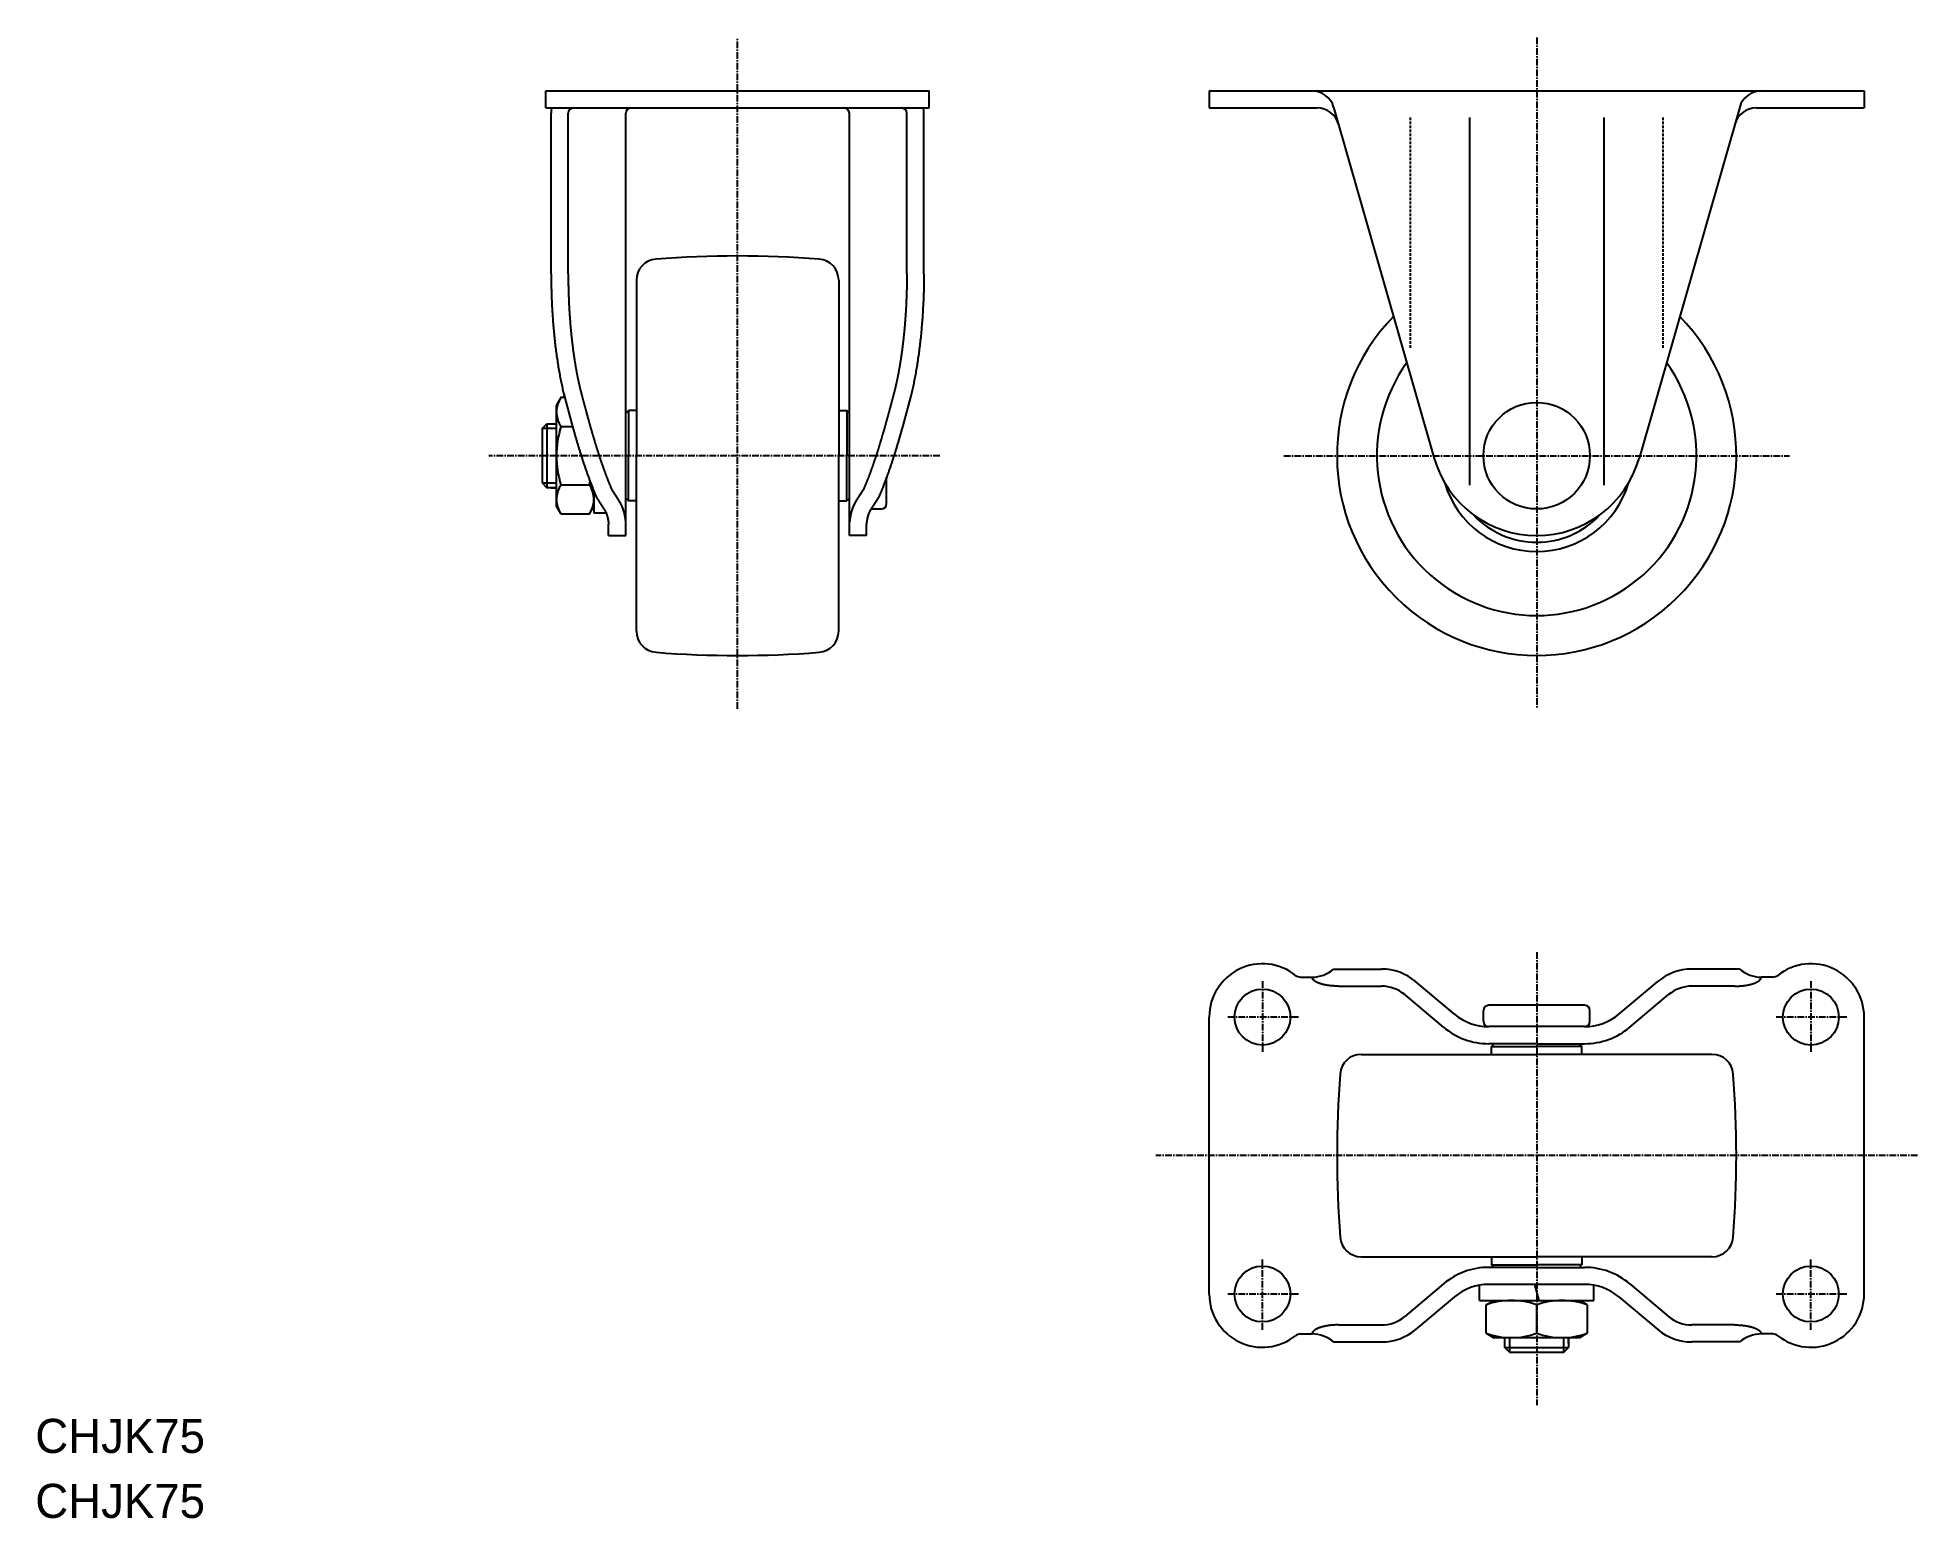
# Model space of a CAD drawing. Extents: x -71 to 282, y 76 to 354.
import ezdxf

# ---------------------------------------------------------------- set-up
doc = ezdxf.new("R2010")
doc.units = 0
doc.linetypes.add('CENTER', pattern=[2, 1.25, -0.25, 0.25, -0.25])
doc.linetypes.add('DASHED', pattern=[0.75, 0.5, -0.25])
doc.layers.get('0').update_dxf_attribs({"linetype": 'CONTINUOUS'})
doc.layers.add('CENTER', color=1, linetype='CENTER')

msp = doc.modelspace()

# ---------------------------------------------------------------- texts
for p in [(-71.69, 88.15), (-71.69, 75.95)]:
    msp.add_text('CHJK75', height=6.4).set_placement(p)

# ---------------------------------------------------------------- linework, layer by layer
at = {"color": 7, "linetype": 'CONTINUOUS'}
for p, q in [((24.19, 343.88), (96.19, 343.88)), ((24.19, 340.68), (24.19, 343.88)), ((96.19, 340.68), (96.19, 343.88)), ((148.77, 343.88), (271.77, 343.88)), ((148.77, 343.88), (148.77, 340.68)), ((271.77, 343.88), (271.77, 340.68)), ((24.19, 340.68), (96.19, 340.68)), ((25.19, 309.56), (25.19, 339.68)), ((28.39, 309.56), (28.39, 339.68)), ((39.19, 260.38), (39.19, 339.68)), ((81.19, 260.38), (81.19, 339.68)), ((91.99, 309.56), (91.99, 339.68)), ((95.19, 309.56), (95.19, 339.68)), ((148.77, 340.68), (169.02, 340.68)), ((172.14, 340.84), (191.04, 274.88)), ((248.4, 340.84), (229.5, 274.88)), ((251.52, 340.68), (271.77, 340.68)), ((197.63, 338.88), (197.63, 269.88)), ((222.91, 338.88), (222.91, 269.88)), ((41.19, 308.31), (41.19, 275.38)), ((79.19, 308.31), (79.19, 275.38)), ((27.04, 286.35), (26.19, 284.88)), ((27.04, 286.35), (27.73, 286.35)), ((26.19, 265.88), (26.19, 284.88)), ((39.19, 283.38), (39.69, 283.88)), ((39.69, 283.88), (39.69, 275.38)), ((41.19, 283.88), (39.69, 283.88)), ((79.19, 283.88), (80.69, 283.88)), ((80.69, 283.88), (80.69, 275.38)), ((81.19, 283.38), (80.69, 283.88)), ((23.49, 280.51), (24.37, 281.38)), ((23.49, 280.51), (23.49, 270.26)), ((23.49, 279.63), (23.49, 275.38)), ((24.37, 281.38), (26.19, 281.38)), ((25.19, 281.38), (26.19, 281.38)), ((27.04, 280.87), (29.2, 280.87)), ((39.69, 266.88), (39.69, 275.38)), ((41.19, 242.46), (41.19, 275.38)), ((79.19, 242.46), (79.19, 275.38)), ((80.69, 266.88), (80.69, 275.38)), ((23.49, 270.26), (24.37, 269.38)), ((26.19, 269.38), (24.37, 269.38)), ((25.19, 269.38), (26.19, 269.38)), ((27.04, 269.9), (32.34, 269.9)), ((33.19, 268.77), (33.19, 264.63)), ((88.19, 266.38), (88.19, 271.37)), ((27.04, 264.41), (26.19, 265.88)), ((32.34, 264.41), (33.19, 265.88)), ((39.19, 267.38), (39.69, 266.88)), ((41.19, 266.88), (39.69, 266.88)), ((79.19, 266.88), (80.69, 266.88)), ((81.19, 267.38), (80.69, 266.88)), ((85.28, 265.38), (87.19, 265.38)), ((32.34, 264.41), (27.04, 264.41)), ((33.19, 264.63), (35.51, 264.63)), ((35.99, 260.38), (35.99, 262.52)), ((84.39, 260.38), (84.39, 262.52)), ((35.99, 260.38), (39.19, 260.38)), ((84.39, 260.38), (81.19, 260.38)), ((165.93, 177.49), (168.1, 177.49)), ((172.14, 178.99), (181.12, 178.99)), ((194.84, 170.53), (187.54, 176.65)), ((225.7, 170.53), (232.99, 176.65)), ((248.4, 178.99), (239.42, 178.99)), ((254.61, 177.49), (252.43, 177.49)), ((173.05, 175.79), (181.12, 175.79)), ((192.78, 168.08), (185.49, 174.2)), ((227.75, 168.08), (235.05, 174.2)), ((247.48, 175.79), (239.42, 175.79)), ((148.77, 117.99), (148.77, 169.99)), ((200.27, 169.19), (200.27, 171.19)), ((219.27, 172.19), (201.27, 172.19)), ((220.27, 169.19), (220.27, 171.19)), ((271.77, 117.99), (271.77, 169.99)), ((219.27, 168.19), (201.27, 168.19)), ((177.34, 162.99), (210.27, 162.99)), ((210.27, 164.99), (201.27, 164.99)), ((202.27, 164.99), (201.77, 164.49)), ((201.77, 162.99), (201.77, 164.49)), ((201.77, 164.49), (210.27, 164.49)), ((210.27, 164.99), (219.27, 164.99)), ((218.77, 164.49), (210.27, 164.49)), ((243.19, 162.99), (210.27, 162.99)), ((218.27, 164.99), (218.77, 164.49)), ((218.77, 162.99), (218.77, 164.49)), ((177.34, 124.99), (210.27, 124.99)), ((201.77, 124.99), (201.77, 123.49)), ((243.19, 124.99), (210.27, 124.99)), ((218.77, 124.99), (218.77, 123.49)), ((210.27, 122.99), (201.27, 122.99)), ((201.77, 123.49), (210.27, 123.49)), ((202.27, 122.99), (201.77, 123.49)), ((218.77, 123.49), (210.27, 123.49)), ((210.27, 122.99), (219.27, 122.99)), ((218.27, 122.99), (218.77, 123.49)), ((192.78, 119.9), (185.49, 113.78)), ((194.84, 117.45), (187.54, 111.33)), ((199.52, 116.79), (199.52, 119.63)), ((199.52, 116.79), (221.02, 116.79)), ((200.77, 115.94), (202.23, 116.79)), ((219.27, 119.79), (201.27, 119.79)), ((209.87, 119.79), (210.67, 116.79)), ((219.77, 115.94), (218.3, 116.79)), ((221.02, 116.79), (221.02, 119.63)), ((225.7, 117.45), (232.99, 111.33)), ((227.75, 119.9), (235.05, 113.78)), ((200.77, 110.64), (200.77, 115.94)), ((210.27, 110.64), (210.27, 115.94)), ((219.77, 115.94), (219.77, 110.64)), ((165.93, 110.49), (168.1, 110.49)), ((173.05, 112.19), (181.12, 112.19)), ((200.77, 110.64), (202.23, 109.79)), ((218.3, 109.79), (202.23, 109.79)), ((204.27, 108.79), (204.27, 109.79)), ((204.27, 107.96), (204.27, 109.79)), ((216.27, 108.79), (216.27, 109.79)), ((216.27, 109.79), (216.27, 107.96)), ((219.77, 110.64), (218.3, 109.79)), ((247.48, 112.19), (239.42, 112.19)), ((254.61, 110.49), (252.43, 110.49)), ((172.14, 108.99), (181.12, 108.99)), ((205.14, 107.09), (204.27, 107.96)), ((205.14, 107.09), (215.39, 107.09)), ((206.02, 107.09), (210.27, 107.09)), ((215.39, 107.09), (216.27, 107.96)), ((248.4, 108.99), (239.42, 108.99))]:
    msp.add_line(p, q, dxfattribs=at)
at = {"color": 3, "linetype": 'DASHED'}
for p, q in [((186.54, 338.88), (186.54, 295.59)), ((233.99, 338.88), (233.99, 295.59))]:
    msp.add_line(p, q, dxfattribs=at)
at = {"color": 3, "linetype": 'CONTINUOUS'}
for p, q in [((26.19, 280.51), (23.49, 280.51)), ((24.37, 281.38), (24.37, 269.38)), ((23.49, 270.26), (26.19, 270.26)), ((205.14, 109.79), (205.14, 107.09)), ((215.39, 107.09), (215.39, 109.79)), ((204.27, 107.96), (216.27, 107.96))]:
    msp.add_line(p, q, dxfattribs=at)
at = {"color": 7, "linetype": 'CONTINUOUS'}
for points in [[(25.19, 309.56, 0), (25.19, 309.22, 0), (25.19, 308.88, 0), (25.2, 308.54, 0), (25.2, 308.2, 0), (25.2, 307.86, 0), (25.21, 307.52, 0), (25.22, 307.18, 0), (25.22, 306.85, 0), (25.23, 306.51, 0), (25.24, 306.17, 0), (25.25, 305.83, 0), (25.26, 305.5, 0), (25.27, 305.16, 0), (25.28, 304.82, 0), (25.3, 304.49, 0), (25.31, 304.15, 0), (25.33, 303.82, 0), (25.34, 303.48, 0), (25.36, 303.15, 0), (25.38, 302.82, 0), (25.4, 302.48, 0), (25.42, 302.15, 0), (25.44, 301.82, 0), (25.46, 301.49, 0), (25.49, 301.16, 0), (25.51, 300.83, 0), (25.53, 300.5, 0), (25.56, 300.18, 0), (25.59, 299.85, 0), (25.61, 299.53, 0), (25.64, 299.2, 0), (25.67, 298.88, 0), (25.7, 298.56, 0), (25.73, 298.24, 0), (25.76, 297.92, 0), (25.8, 297.6, 0), (25.83, 297.28, 0), (25.87, 296.96, 0), (25.9, 296.64, 0), (25.94, 296.33, 0), (25.97, 296.02, 0), (26.01, 295.7, 0), (26.05, 295.39, 0), (26.09, 295.08, 0), (26.13, 294.78, 0), (26.17, 294.47, 0), (26.22, 294.17, 0), (26.26, 293.86, 0), (26.3, 293.56, 0), (26.35, 293.26, 0), (26.39, 292.96, 0), (26.44, 292.66, 0), (26.49, 292.37, 0), (26.53, 292.07, 0), (26.58, 291.78, 0), (26.63, 291.49, 0), (26.68, 291.2, 0), (26.74, 290.91, 0), (26.79, 290.62, 0), (26.84, 290.34, 0), (26.89, 290.06, 0), (26.95, 289.78, 0), (27, 289.5, 0), (27.06, 289.22, 0), (27.12, 288.95, 0), (27.17, 288.67, 0), (27.23, 288.4, 0), (27.29, 288.13, 0), (27.35, 287.87, 0), (27.41, 287.6, 0), (27.47, 287.34, 0), (27.54, 287.08, 0), (27.6, 286.82, 0), (27.66, 286.56, 0), (27.73, 286.31, 0), (27.76, 286.18, 0)], [(95.19, 309.56, 0), (95.19, 309.22, 0), (95.19, 308.88, 0), (95.19, 308.54, 0), (95.19, 308.2, 0), (95.18, 307.86, 0), (95.18, 307.52, 0), (95.17, 307.18, 0), (95.16, 306.85, 0), (95.15, 306.51, 0), (95.15, 306.17, 0), (95.14, 305.83, 0), (95.13, 305.5, 0), (95.11, 305.16, 0), (95.1, 304.82, 0), (95.09, 304.49, 0), (95.07, 304.15, 0), (95.06, 303.82, 0), (95.04, 303.48, 0), (95.02, 303.15, 0), (95, 302.82, 0), (94.99, 302.48, 0), (94.97, 302.15, 0), (94.94, 301.82, 0), (94.92, 301.49, 0), (94.9, 301.16, 0), (94.88, 300.83, 0), (94.85, 300.5, 0), (94.83, 300.18, 0), (94.8, 299.85, 0), (94.77, 299.53, 0), (94.74, 299.2, 0), (94.71, 298.88, 0), (94.68, 298.56, 0), (94.65, 298.24, 0), (94.62, 297.92, 0), (94.59, 297.6, 0), (94.56, 297.28, 0), (94.52, 296.96, 0), (94.49, 296.64, 0), (94.45, 296.33, 0), (94.41, 296.02, 0), (94.37, 295.7, 0), (94.33, 295.39, 0), (94.29, 295.08, 0), (94.25, 294.78, 0), (94.21, 294.47, 0), (94.17, 294.17, 0), (94.13, 293.86, 0), (94.08, 293.56, 0), (94.04, 293.26, 0), (93.99, 292.96, 0), (93.95, 292.66, 0), (93.9, 292.37, 0), (93.85, 292.07, 0), (93.8, 291.78, 0), (93.75, 291.49, 0), (93.7, 291.2, 0), (93.65, 290.91, 0), (93.6, 290.62, 0), (93.54, 290.34, 0), (93.49, 290.06, 0), (93.44, 289.78, 0), (93.38, 289.5, 0), (93.33, 289.22, 0), (93.27, 288.95, 0), (93.21, 288.67, 0), (93.15, 288.4, 0), (93.09, 288.13, 0), (93.03, 287.87, 0), (92.97, 287.6, 0), (92.91, 287.34, 0), (92.85, 287.08, 0), (92.79, 286.82, 0), (92.72, 286.56, 0), (92.66, 286.31, 0), (92.59, 286.06, 0), (92.53, 285.81, 0), (92.46, 285.56, 0), (92.39, 285.31, 0), (92.33, 285.07, 0), (92.28, 284.91, 0)], [(173.05, 175.79, 0), (172.99, 175.79, 0), (172.93, 175.79, 0), (172.87, 175.79, 0), (172.81, 175.79, 0), (172.75, 175.79, 0), (172.69, 175.79, 0), (172.63, 175.79, 0), (172.57, 175.8, 0), (172.51, 175.8, 0), (172.45, 175.8, 0), (172.39, 175.8, 0), (172.33, 175.81, 0), (172.27, 175.81, 0), (172.21, 175.81, 0), (172.15, 175.82, 0), (172.09, 175.82, 0), (172.03, 175.82, 0), (171.97, 175.83, 0), (171.91, 175.83, 0), (171.85, 175.84, 0), (171.79, 175.84, 0), (171.73, 175.85, 0), (171.67, 175.86, 0), (171.62, 175.86, 0), (171.56, 175.87, 0), (171.5, 175.87, 0), (171.44, 175.88, 0), (171.38, 175.89, 0), (171.33, 175.89, 0), (171.27, 175.9, 0), (171.22, 175.91, 0), (171.16, 175.92, 0), (171.1, 175.93, 0), (171.05, 175.93, 0), (170.99, 175.94, 0), (170.94, 175.95, 0), (170.88, 175.96, 0), (170.83, 175.97, 0), (170.77, 175.98, 0), (170.72, 175.99, 0), (170.66, 176, 0), (170.61, 176.01, 0), (170.56, 176.02, 0), (170.51, 176.03, 0), (170.46, 176.04, 0), (170.4, 176.05, 0), (170.35, 176.06, 0), (170.3, 176.07, 0), (170.25, 176.09, 0), (170.2, 176.1, 0), (170.15, 176.11, 0), (170.1, 176.12, 0), (170.05, 176.14, 0), (170.01, 176.15, 0), (169.96, 176.16, 0), (169.91, 176.17, 0), (169.87, 176.19, 0), (169.82, 176.2, 0), (169.77, 176.21, 0), (169.73, 176.23, 0), (169.68, 176.24, 0), (169.64, 176.26, 0), (169.59, 176.27, 0), (169.55, 176.29, 0), (169.51, 176.3, 0), (169.47, 176.32, 0), (169.43, 176.33, 0), (169.38, 176.35, 0), (169.34, 176.36, 0), (169.3, 176.38, 0), (169.26, 176.39, 0), (169.22, 176.41, 0), (169.19, 176.43, 0), (169.15, 176.44, 0), (169.11, 176.46, 0), (169.07, 176.48, 0), (169.04, 176.49, 0), (169, 176.51, 0), (168.97, 176.53, 0), (168.94, 176.54, 0), (168.9, 176.56, 0), (168.87, 176.58, 0), (168.84, 176.6, 0), (168.81, 176.61, 0), (168.77, 176.63, 0), (168.74, 176.65, 0), (168.71, 176.67, 0), (168.68, 176.69, 0), (168.66, 176.71, 0), (168.63, 176.72, 0), (168.6, 176.74, 0), (168.58, 176.76, 0), (168.55, 176.78, 0), (168.53, 176.8, 0), (168.5, 176.82, 0), (168.48, 176.84, 0), (168.46, 176.86, 0), (168.43, 176.88, 0), (168.41, 176.9, 0), (168.39, 176.92, 0), (168.37, 176.93, 0), (168.35, 176.95, 0), (168.33, 176.97, 0), (168.31, 176.99, 0), (168.3, 177.01, 0), (168.28, 177.03, 0), (168.26, 177.05, 0), (168.25, 177.07, 0), (168.23, 177.1, 0), (168.22, 177.12, 0), (168.21, 177.14, 0), (168.2, 177.16, 0), (168.18, 177.18, 0), (168.17, 177.2, 0), (168.16, 177.22, 0), (168.15, 177.24, 0), (168.15, 177.26, 0), (168.14, 177.28, 0), (168.13, 177.3, 0), (168.12, 177.32, 0), (168.12, 177.34, 0), (168.11, 177.36, 0), (168.11, 177.38, 0), (168.11, 177.4, 0), (168.1, 177.43, 0), (168.1, 177.45, 0), (168.1, 177.47, 0), (168.1, 177.49, 0)], [(247.48, 175.79, 0), (247.54, 175.79, 0), (247.6, 175.79, 0), (247.66, 175.79, 0), (247.72, 175.79, 0), (247.78, 175.79, 0), (247.84, 175.79, 0), (247.91, 175.79, 0), (247.97, 175.8, 0), (248.03, 175.8, 0), (248.09, 175.8, 0), (248.15, 175.8, 0), (248.21, 175.81, 0), (248.27, 175.81, 0), (248.33, 175.81, 0), (248.39, 175.82, 0), (248.45, 175.82, 0), (248.51, 175.82, 0), (248.57, 175.83, 0), (248.62, 175.83, 0), (248.68, 175.84, 0), (248.74, 175.84, 0), (248.8, 175.85, 0), (248.86, 175.86, 0), (248.92, 175.86, 0), (248.98, 175.87, 0), (249.03, 175.87, 0), (249.09, 175.88, 0), (249.15, 175.89, 0), (249.21, 175.89, 0), (249.26, 175.9, 0), (249.32, 175.91, 0), (249.38, 175.92, 0), (249.43, 175.93, 0), (249.49, 175.93, 0), (249.54, 175.94, 0), (249.6, 175.95, 0), (249.65, 175.96, 0), (249.71, 175.97, 0), (249.76, 175.98, 0), (249.82, 175.99, 0), (249.87, 176, 0), (249.92, 176.01, 0), (249.97, 176.02, 0), (250.03, 176.03, 0), (250.08, 176.04, 0), (250.13, 176.05, 0), (250.18, 176.06, 0), (250.23, 176.07, 0), (250.28, 176.09, 0), (250.33, 176.1, 0), (250.38, 176.11, 0), (250.43, 176.12, 0), (250.48, 176.14, 0), (250.53, 176.15, 0), (250.58, 176.16, 0), (250.62, 176.17, 0), (250.67, 176.19, 0), (250.72, 176.2, 0), (250.76, 176.21, 0), (250.81, 176.23, 0), (250.85, 176.24, 0), (250.9, 176.26, 0), (250.94, 176.27, 0), (250.98, 176.29, 0), (251.03, 176.3, 0), (251.07, 176.32, 0), (251.11, 176.33, 0), (251.15, 176.35, 0), (251.19, 176.36, 0), (251.23, 176.38, 0), (251.27, 176.39, 0), (251.31, 176.41, 0), (251.35, 176.43, 0), (251.39, 176.44, 0), (251.42, 176.46, 0), (251.46, 176.48, 0), (251.5, 176.49, 0), (251.53, 176.51, 0), (251.56, 176.53, 0), (251.6, 176.54, 0), (251.63, 176.56, 0), (251.67, 176.58, 0), (251.7, 176.6, 0), (251.73, 176.61, 0), (251.76, 176.63, 0), (251.79, 176.65, 0), (251.82, 176.67, 0), (251.85, 176.69, 0), (251.88, 176.71, 0), (251.91, 176.72, 0), (251.93, 176.74, 0), (251.96, 176.76, 0), (251.98, 176.78, 0), (252.01, 176.8, 0), (252.03, 176.82, 0), (252.06, 176.84, 0), (252.08, 176.86, 0), (252.1, 176.88, 0), (252.12, 176.9, 0), (252.15, 176.92, 0), (252.16, 176.93, 0), (252.18, 176.95, 0), (252.2, 176.97, 0), (252.22, 176.99, 0), (252.24, 177.01, 0), (252.25, 177.03, 0), (252.27, 177.05, 0), (252.29, 177.07, 0), (252.3, 177.1, 0), (252.31, 177.12, 0), (252.33, 177.14, 0), (252.34, 177.16, 0), (252.35, 177.18, 0), (252.36, 177.2, 0), (252.37, 177.22, 0), (252.38, 177.24, 0), (252.39, 177.26, 0), (252.4, 177.28, 0), (252.4, 177.3, 0), (252.41, 177.32, 0), (252.42, 177.34, 0), (252.42, 177.36, 0), (252.43, 177.38, 0), (252.43, 177.4, 0), (252.43, 177.43, 0), (252.43, 177.45, 0), (252.43, 177.47, 0), (252.43, 177.49, 0)], [(173.05, 112.19, 0), (172.99, 112.19, 0), (172.93, 112.19, 0), (172.87, 112.19, 0), (172.81, 112.19, 0), (172.75, 112.18, 0), (172.69, 112.18, 0), (172.63, 112.18, 0), (172.57, 112.18, 0), (172.51, 112.18, 0), (172.45, 112.18, 0), (172.39, 112.17, 0), (172.33, 112.17, 0), (172.27, 112.17, 0), (172.21, 112.16, 0), (172.15, 112.16, 0), (172.09, 112.16, 0), (172.03, 112.15, 0), (171.97, 112.15, 0), (171.91, 112.14, 0), (171.85, 112.14, 0), (171.79, 112.13, 0), (171.73, 112.13, 0), (171.67, 112.12, 0), (171.62, 112.11, 0), (171.56, 112.11, 0), (171.5, 112.1, 0), (171.44, 112.1, 0), (171.38, 112.09, 0), (171.33, 112.08, 0), (171.27, 112.07, 0), (171.22, 112.07, 0), (171.16, 112.06, 0), (171.1, 112.05, 0), (171.05, 112.04, 0), (170.99, 112.03, 0), (170.94, 112.02, 0), (170.88, 112.02, 0), (170.83, 112.01, 0), (170.77, 112, 0), (170.72, 111.99, 0), (170.66, 111.98, 0), (170.61, 111.97, 0), (170.56, 111.96, 0), (170.51, 111.95, 0), (170.46, 111.94, 0), (170.4, 111.92, 0), (170.35, 111.91, 0), (170.3, 111.9, 0), (170.25, 111.89, 0), (170.2, 111.88, 0), (170.15, 111.87, 0), (170.1, 111.85, 0), (170.05, 111.84, 0), (170.01, 111.83, 0), (169.96, 111.82, 0), (169.91, 111.8, 0), (169.87, 111.79, 0), (169.82, 111.78, 0), (169.77, 111.76, 0), (169.73, 111.75, 0), (169.68, 111.73, 0), (169.64, 111.72, 0), (169.59, 111.7, 0), (169.55, 111.69, 0), (169.51, 111.68, 0), (169.47, 111.66, 0), (169.43, 111.65, 0), (169.38, 111.63, 0), (169.34, 111.61, 0), (169.3, 111.6, 0), (169.26, 111.58, 0), (169.22, 111.57, 0), (169.19, 111.55, 0), (169.15, 111.53, 0), (169.11, 111.52, 0), (169.07, 111.5, 0), (169.04, 111.48, 0), (169, 111.47, 0), (168.97, 111.45, 0), (168.94, 111.43, 0), (168.9, 111.42, 0), (168.87, 111.4, 0), (168.84, 111.38, 0), (168.81, 111.36, 0), (168.77, 111.34, 0), (168.74, 111.33, 0), (168.71, 111.31, 0), (168.68, 111.29, 0), (168.66, 111.27, 0), (168.63, 111.25, 0), (168.6, 111.23, 0), (168.58, 111.21, 0), (168.55, 111.2, 0), (168.53, 111.18, 0), (168.5, 111.16, 0), (168.48, 111.14, 0), (168.46, 111.12, 0), (168.43, 111.1, 0), (168.41, 111.08, 0), (168.39, 111.06, 0), (168.37, 111.04, 0), (168.35, 111.02, 0), (168.33, 111, 0), (168.31, 110.98, 0), (168.3, 110.96, 0), (168.28, 110.94, 0), (168.26, 110.92, 0), (168.25, 110.9, 0), (168.23, 110.88, 0), (168.22, 110.86, 0), (168.21, 110.84, 0), (168.2, 110.82, 0), (168.18, 110.8, 0), (168.17, 110.78, 0), (168.16, 110.76, 0), (168.15, 110.74, 0), (168.15, 110.72, 0), (168.14, 110.7, 0), (168.13, 110.68, 0), (168.12, 110.65, 0), (168.12, 110.63, 0), (168.11, 110.61, 0), (168.11, 110.59, 0), (168.11, 110.57, 0), (168.1, 110.55, 0), (168.1, 110.53, 0), (168.1, 110.51, 0), (168.1, 110.49, 0)], [(247.48, 112.19, 0), (247.54, 112.19, 0), (247.6, 112.19, 0), (247.66, 112.19, 0), (247.72, 112.19, 0), (247.78, 112.18, 0), (247.84, 112.18, 0), (247.91, 112.18, 0), (247.97, 112.18, 0), (248.03, 112.18, 0), (248.09, 112.18, 0), (248.15, 112.17, 0), (248.21, 112.17, 0), (248.27, 112.17, 0), (248.33, 112.16, 0), (248.39, 112.16, 0), (248.45, 112.16, 0), (248.51, 112.15, 0), (248.57, 112.15, 0), (248.62, 112.14, 0), (248.68, 112.14, 0), (248.74, 112.13, 0), (248.8, 112.13, 0), (248.86, 112.12, 0), (248.92, 112.11, 0), (248.98, 112.11, 0), (249.03, 112.1, 0), (249.09, 112.1, 0), (249.15, 112.09, 0), (249.21, 112.08, 0), (249.26, 112.07, 0), (249.32, 112.07, 0), (249.38, 112.06, 0), (249.43, 112.05, 0), (249.49, 112.04, 0), (249.54, 112.03, 0), (249.6, 112.02, 0), (249.65, 112.02, 0), (249.71, 112.01, 0), (249.76, 112, 0), (249.82, 111.99, 0), (249.87, 111.98, 0), (249.92, 111.97, 0), (249.97, 111.96, 0), (250.03, 111.95, 0), (250.08, 111.94, 0), (250.13, 111.92, 0), (250.18, 111.91, 0), (250.23, 111.9, 0), (250.28, 111.89, 0), (250.33, 111.88, 0), (250.38, 111.87, 0), (250.43, 111.85, 0), (250.48, 111.84, 0), (250.53, 111.83, 0), (250.58, 111.82, 0), (250.62, 111.8, 0), (250.67, 111.79, 0), (250.72, 111.78, 0), (250.76, 111.76, 0), (250.81, 111.75, 0), (250.85, 111.73, 0), (250.9, 111.72, 0), (250.94, 111.7, 0), (250.98, 111.69, 0), (251.03, 111.68, 0), (251.07, 111.66, 0), (251.11, 111.65, 0), (251.15, 111.63, 0), (251.19, 111.61, 0), (251.23, 111.6, 0), (251.27, 111.58, 0), (251.31, 111.57, 0), (251.35, 111.55, 0), (251.39, 111.53, 0), (251.42, 111.52, 0), (251.46, 111.5, 0), (251.5, 111.48, 0), (251.53, 111.47, 0), (251.56, 111.45, 0), (251.6, 111.43, 0), (251.63, 111.42, 0), (251.67, 111.4, 0), (251.7, 111.38, 0), (251.73, 111.36, 0), (251.76, 111.34, 0), (251.79, 111.33, 0), (251.82, 111.31, 0), (251.85, 111.29, 0), (251.88, 111.27, 0), (251.91, 111.25, 0), (251.93, 111.23, 0), (251.96, 111.21, 0), (251.98, 111.2, 0), (252.01, 111.18, 0), (252.03, 111.16, 0), (252.06, 111.14, 0), (252.08, 111.12, 0), (252.1, 111.1, 0), (252.12, 111.08, 0), (252.15, 111.06, 0), (252.16, 111.04, 0), (252.18, 111.02, 0), (252.2, 111, 0), (252.22, 110.98, 0), (252.24, 110.96, 0), (252.25, 110.94, 0), (252.27, 110.92, 0), (252.29, 110.9, 0), (252.3, 110.88, 0), (252.31, 110.86, 0), (252.33, 110.84, 0), (252.34, 110.82, 0), (252.35, 110.8, 0), (252.36, 110.78, 0), (252.37, 110.76, 0), (252.38, 110.74, 0), (252.39, 110.72, 0), (252.4, 110.7, 0), (252.4, 110.68, 0), (252.41, 110.65, 0), (252.42, 110.63, 0), (252.42, 110.61, 0), (252.43, 110.59, 0), (252.43, 110.57, 0), (252.43, 110.55, 0), (252.43, 110.53, 0), (252.43, 110.51, 0), (252.43, 110.49, 0)]]:
    msp.add_polyline3d(points, dxfattribs=at)
at = {"color": 7}
for points in [[(28.39, 309.56, 0), (28.39, 309.46, 0), (28.39, 309.37, 0), (28.39, 309.28, 0), (28.39, 309.18, 0), (28.39, 309.09, 0), (28.39, 309, 0), (28.39, 308.91, 0), (28.4, 308.81, 0), (28.4, 308.72, 0), (28.4, 308.63, 0), (28.4, 308.53, 0), (28.4, 308.44, 0), (28.4, 308.35, 0), (28.4, 308.25, 0), (28.4, 308.16, 0), (28.4, 308.07, 0), (28.4, 307.98, 0), (28.4, 307.88, 0), (28.41, 307.79, 0), (28.41, 307.7, 0), (28.41, 307.61, 0), (28.41, 307.51, 0), (28.41, 307.42, 0), (28.41, 307.33, 0), (28.42, 307.23, 0), (28.42, 307.14, 0), (28.42, 307.05, 0), (28.42, 306.95, 0), (28.42, 306.86, 0), (28.43, 306.77, 0), (28.43, 306.68, 0), (28.43, 306.58, 0), (28.43, 306.49, 0), (28.43, 306.4, 0), (28.44, 306.31, 0), (28.44, 306.21, 0), (28.44, 306.12, 0), (28.45, 306.03, 0), (28.45, 305.94, 0), (28.45, 305.84, 0), (28.45, 305.75, 0), (28.46, 305.66, 0), (28.46, 305.57, 0), (28.46, 305.48, 0), (28.47, 305.38, 0), (28.47, 305.29, 0), (28.47, 305.2, 0), (28.48, 305.11, 0), (28.48, 305.01, 0), (28.48, 304.92, 0), (28.49, 304.83, 0), (28.49, 304.74, 0), (28.49, 304.65, 0), (28.5, 304.55, 0), (28.5, 304.46, 0), (28.51, 304.37, 0), (28.51, 304.28, 0), (28.51, 304.19, 0), (28.52, 304.1, 0), (28.52, 304, 0), (28.53, 303.91, 0), (28.53, 303.82, 0), (28.54, 303.73, 0), (28.54, 303.64, 0), (28.55, 303.55, 0), (28.55, 303.45, 0), (28.56, 303.36, 0), (28.56, 303.27, 0), (28.57, 303.18, 0), (28.57, 303.09, 0), (28.58, 303, 0), (28.58, 302.91, 0), (28.59, 302.81, 0), (28.59, 302.72, 0), (28.6, 302.63, 0), (28.6, 302.54, 0), (28.61, 302.45, 0), (28.61, 302.36, 0), (28.62, 302.27, 0), (28.62, 302.18, 0), (28.63, 302.09, 0), (28.64, 302, 0), (28.64, 301.91, 0), (28.65, 301.82, 0), (28.65, 301.73, 0), (28.66, 301.64, 0), (28.67, 301.55, 0), (28.67, 301.46, 0), (28.68, 301.37, 0), (28.69, 301.28, 0), (28.69, 301.19, 0), (28.7, 301.1, 0), (28.71, 301.01, 0), (28.71, 300.92, 0), (28.72, 300.83, 0), (28.73, 300.74, 0), (28.73, 300.65, 0), (28.74, 300.56, 0), (28.75, 300.47, 0), (28.75, 300.38, 0), (28.76, 300.29, 0), (28.77, 300.2, 0), (28.78, 300.11, 0), (28.78, 300.02, 0), (28.79, 299.94, 0), (28.8, 299.85, 0), (28.81, 299.76, 0), (28.81, 299.67, 0), (28.82, 299.58, 0), (28.83, 299.49, 0), (28.84, 299.4, 0), (28.85, 299.31, 0), (28.85, 299.23, 0), (28.86, 299.14, 0), (28.87, 299.05, 0), (28.88, 298.96, 0), (28.89, 298.87, 0), (28.89, 298.79, 0), (28.9, 298.7, 0), (28.91, 298.61, 0), (28.92, 298.52, 0), (28.93, 298.44, 0), (28.94, 298.35, 0), (28.95, 298.26, 0), (28.95, 298.17, 0), (28.96, 298.09, 0), (28.97, 298, 0), (28.98, 297.91, 0), (28.99, 297.82, 0), (29, 297.74, 0), (29.01, 297.65, 0), (29.02, 297.56, 0), (29.03, 297.48, 0), (29.04, 297.39, 0), (29.05, 297.31, 0), (29.06, 297.22, 0), (29.07, 297.13, 0), (29.08, 297.05, 0), (29.09, 296.96, 0), (29.1, 296.88, 0), (29.11, 296.79, 0), (29.12, 296.7, 0), (29.13, 296.62, 0), (29.14, 296.53, 0), (29.15, 296.45, 0), (29.16, 296.36, 0), (29.17, 296.28, 0), (29.18, 296.19, 0), (29.19, 296.11, 0), (29.2, 296.02, 0), (29.21, 295.94, 0), (29.22, 295.85, 0), (29.23, 295.77, 0), (29.24, 295.69, 0), (29.25, 295.6, 0), (29.26, 295.52, 0), (29.27, 295.43, 0), (29.28, 295.35, 0), (29.29, 295.27, 0), (29.31, 295.18, 0), (29.32, 295.1, 0), (29.33, 295.01, 0), (29.34, 294.93, 0), (29.35, 294.85, 0), (29.36, 294.77, 0), (29.37, 294.68, 0), (29.39, 294.6, 0), (29.4, 294.52, 0), (29.41, 294.44, 0), (29.42, 294.35, 0), (29.43, 294.27, 0), (29.44, 294.19, 0), (29.46, 294.11, 0), (29.47, 294.02, 0), (29.48, 293.94, 0), (29.49, 293.86, 0), (29.5, 293.78, 0), (29.52, 293.7, 0), (29.53, 293.62, 0), (29.54, 293.54, 0), (29.55, 293.45, 0), (29.57, 293.37, 0), (29.58, 293.29, 0), (29.59, 293.21, 0), (29.6, 293.13, 0), (29.62, 293.05, 0), (29.63, 292.97, 0), (29.64, 292.89, 0), (29.66, 292.81, 0), (29.67, 292.73, 0), (29.68, 292.65, 0), (29.7, 292.57, 0), (29.71, 292.49, 0), (29.72, 292.41, 0), (29.74, 292.33, 0), (29.75, 292.25, 0), (29.76, 292.18, 0), (29.78, 292.1, 0), (29.79, 292.02, 0), (29.8, 291.94, 0), (29.82, 291.86, 0), (29.83, 291.79, 0), (29.84, 291.71, 0), (29.86, 291.63, 0), (29.87, 291.55, 0), (29.89, 291.47, 0), (29.9, 291.4, 0), (29.91, 291.32, 0), (29.93, 291.24, 0), (29.94, 291.17, 0), (29.96, 291.09, 0), (29.97, 291.01, 0), (29.98, 290.93, 0), (30, 290.86, 0), (30.01, 290.78, 0), (30.03, 290.71, 0), (30.04, 290.63, 0), (30.06, 290.56, 0), (30.07, 290.48, 0), (30.09, 290.4, 0), (30.1, 290.33, 0), (30.12, 290.25, 0), (30.13, 290.18, 0), (30.15, 290.11, 0), (30.16, 290.03, 0), (30.18, 289.96, 0), (30.19, 289.88, 0), (30.21, 289.81, 0), (30.22, 289.73, 0), (30.24, 289.66, 0), (30.25, 289.59, 0), (30.27, 289.51, 0), (30.28, 289.44, 0), (30.3, 289.37, 0), (30.31, 289.29, 0), (30.33, 289.22, 0), (30.35, 289.15, 0), (30.36, 289.08, 0), (30.38, 289, 0), (30.39, 288.93, 0), (30.41, 288.86, 0), (30.43, 288.79, 0), (30.44, 288.72, 0), (30.46, 288.64, 0), (30.47, 288.57, 0), (30.49, 288.5, 0), (30.51, 288.43, 0), (30.52, 288.36, 0), (30.54, 288.29, 0), (30.55, 288.22, 0), (30.57, 288.15, 0), (30.59, 288.08, 0), (30.6, 288.01, 0), (30.62, 287.94, 0), (30.64, 287.87, 0)], [(91.99, 309.56, 0), (91.99, 309.46, 0), (91.99, 309.37, 0), (91.99, 309.28, 0), (91.99, 309.18, 0), (91.99, 309.09, 0), (91.99, 309, 0), (91.99, 308.91, 0), (91.99, 308.81, 0), (91.99, 308.72, 0), (91.99, 308.63, 0), (91.99, 308.53, 0), (91.99, 308.44, 0), (91.99, 308.35, 0), (91.99, 308.25, 0), (91.98, 308.16, 0), (91.98, 308.07, 0), (91.98, 307.98, 0), (91.98, 307.88, 0), (91.98, 307.79, 0), (91.98, 307.7, 0), (91.98, 307.61, 0), (91.98, 307.51, 0), (91.97, 307.42, 0), (91.97, 307.33, 0), (91.97, 307.23, 0), (91.97, 307.14, 0), (91.97, 307.05, 0), (91.96, 306.95, 0), (91.96, 306.86, 0), (91.96, 306.77, 0), (91.96, 306.68, 0), (91.96, 306.58, 0), (91.95, 306.49, 0), (91.95, 306.4, 0), (91.95, 306.31, 0), (91.95, 306.21, 0), (91.94, 306.12, 0), (91.94, 306.03, 0), (91.94, 305.94, 0), (91.93, 305.84, 0), (91.93, 305.75, 0), (91.93, 305.66, 0), (91.93, 305.57, 0), (91.92, 305.48, 0), (91.92, 305.38, 0), (91.92, 305.29, 0), (91.91, 305.2, 0), (91.91, 305.11, 0), (91.91, 305.01, 0), (91.9, 304.92, 0), (91.9, 304.83, 0), (91.89, 304.74, 0), (91.89, 304.65, 0), (91.89, 304.55, 0), (91.88, 304.46, 0), (91.88, 304.37, 0), (91.87, 304.28, 0), (91.87, 304.19, 0), (91.87, 304.1, 0), (91.86, 304, 0), (91.86, 303.91, 0), (91.85, 303.82, 0), (91.85, 303.73, 0), (91.84, 303.64, 0), (91.84, 303.55, 0), (91.83, 303.45, 0), (91.83, 303.36, 0), (91.83, 303.27, 0), (91.82, 303.18, 0), (91.82, 303.09, 0), (91.81, 303, 0), (91.8, 302.91, 0), (91.8, 302.81, 0), (91.79, 302.72, 0), (91.79, 302.63, 0), (91.78, 302.54, 0), (91.78, 302.45, 0), (91.77, 302.36, 0), (91.77, 302.27, 0), (91.76, 302.18, 0), (91.76, 302.09, 0), (91.75, 302, 0), (91.74, 301.91, 0), (91.74, 301.82, 0), (91.73, 301.73, 0), (91.72, 301.64, 0), (91.72, 301.55, 0), (91.71, 301.46, 0), (91.71, 301.37, 0), (91.7, 301.28, 0), (91.69, 301.19, 0), (91.69, 301.1, 0), (91.68, 301.01, 0), (91.67, 300.92, 0), (91.67, 300.83, 0), (91.66, 300.74, 0), (91.65, 300.65, 0), (91.65, 300.56, 0), (91.64, 300.47, 0), (91.63, 300.38, 0), (91.62, 300.29, 0), (91.62, 300.2, 0), (91.61, 300.11, 0), (91.6, 300.02, 0), (91.59, 299.94, 0), (91.59, 299.85, 0), (91.58, 299.76, 0), (91.57, 299.67, 0), (91.56, 299.58, 0), (91.56, 299.49, 0), (91.55, 299.4, 0), (91.54, 299.31, 0), (91.53, 299.23, 0), (91.52, 299.14, 0), (91.52, 299.05, 0), (91.51, 298.96, 0), (91.5, 298.87, 0), (91.49, 298.79, 0), (91.48, 298.7, 0), (91.47, 298.61, 0), (91.47, 298.52, 0), (91.46, 298.44, 0), (91.45, 298.35, 0), (91.44, 298.26, 0), (91.43, 298.17, 0), (91.42, 298.09, 0), (91.41, 298, 0), (91.4, 297.91, 0), (91.39, 297.82, 0), (91.39, 297.74, 0), (91.38, 297.65, 0), (91.37, 297.56, 0), (91.36, 297.48, 0), (91.35, 297.39, 0), (91.34, 297.31, 0), (91.33, 297.22, 0), (91.32, 297.13, 0), (91.31, 297.05, 0), (91.3, 296.96, 0), (91.29, 296.88, 0), (91.28, 296.79, 0), (91.27, 296.7, 0), (91.26, 296.62, 0), (91.25, 296.53, 0), (91.24, 296.45, 0), (91.23, 296.36, 0), (91.22, 296.28, 0), (91.21, 296.19, 0), (91.2, 296.11, 0), (91.19, 296.02, 0), (91.18, 295.94, 0), (91.17, 295.85, 0), (91.16, 295.77, 0), (91.15, 295.69, 0), (91.13, 295.6, 0), (91.12, 295.52, 0), (91.11, 295.43, 0), (91.1, 295.35, 0), (91.09, 295.27, 0), (91.08, 295.18, 0), (91.07, 295.1, 0), (91.06, 295.01, 0), (91.05, 294.93, 0), (91.03, 294.85, 0), (91.02, 294.77, 0), (91.01, 294.68, 0), (91, 294.6, 0), (90.99, 294.52, 0), (90.98, 294.44, 0), (90.96, 294.35, 0), (90.95, 294.27, 0), (90.94, 294.19, 0), (90.93, 294.11, 0), (90.92, 294.02, 0), (90.91, 293.94, 0), (90.89, 293.86, 0), (90.88, 293.78, 0), (90.87, 293.7, 0), (90.86, 293.62, 0), (90.84, 293.54, 0), (90.83, 293.45, 0), (90.82, 293.37, 0), (90.81, 293.29, 0), (90.79, 293.21, 0), (90.78, 293.13, 0), (90.77, 293.05, 0), (90.76, 292.97, 0), (90.74, 292.89, 0), (90.73, 292.81, 0), (90.72, 292.73, 0), (90.7, 292.65, 0), (90.69, 292.57, 0), (90.68, 292.49, 0), (90.66, 292.41, 0), (90.65, 292.33, 0), (90.64, 292.25, 0), (90.62, 292.18, 0), (90.61, 292.1, 0), (90.6, 292.02, 0), (90.58, 291.94, 0), (90.57, 291.86, 0), (90.56, 291.79, 0), (90.54, 291.71, 0), (90.53, 291.63, 0), (90.51, 291.55, 0), (90.5, 291.47, 0), (90.49, 291.4, 0), (90.47, 291.32, 0), (90.46, 291.24, 0), (90.44, 291.17, 0), (90.43, 291.09, 0), (90.41, 291.01, 0), (90.4, 290.93, 0), (90.39, 290.86, 0), (90.37, 290.78, 0), (90.36, 290.71, 0), (90.34, 290.63, 0), (90.33, 290.56, 0), (90.31, 290.48, 0), (90.3, 290.4, 0), (90.28, 290.33, 0), (90.27, 290.25, 0), (90.25, 290.18, 0), (90.24, 290.11, 0), (90.22, 290.03, 0), (90.21, 289.96, 0), (90.19, 289.88, 0), (90.18, 289.81, 0), (90.16, 289.73, 0), (90.15, 289.66, 0), (90.13, 289.59, 0), (90.12, 289.51, 0), (90.1, 289.44, 0), (90.09, 289.37, 0), (90.07, 289.29, 0), (90.06, 289.22, 0), (90.04, 289.15, 0), (90.02, 289.08, 0), (90.01, 289, 0), (89.99, 288.93, 0), (89.98, 288.86, 0), (89.96, 288.79, 0), (89.94, 288.72, 0), (89.93, 288.64, 0), (89.91, 288.57, 0), (89.9, 288.5, 0), (89.88, 288.43, 0), (89.86, 288.36, 0), (89.85, 288.29, 0), (89.83, 288.22, 0), (89.81, 288.15, 0), (89.8, 288.08, 0), (89.78, 288.01, 0), (89.77, 287.94, 0), (89.75, 287.87, 0)], [(27.53, 287.09, 0), (27.57, 286.94, 0), (27.62, 286.78, 0), (27.66, 286.62, 0), (27.7, 286.47, 0), (27.74, 286.31, 0), (27.78, 286.16, 0), (27.82, 286, 0), (27.86, 285.85, 0), (27.9, 285.69, 0), (27.94, 285.53, 0), (27.98, 285.38, 0), (28.03, 285.22, 0), (28.07, 285.07, 0), (28.11, 284.91, 0), (28.15, 284.75, 0), (28.19, 284.6, 0), (28.23, 284.44, 0), (28.27, 284.29, 0), (28.32, 284.13, 0), (28.36, 283.98, 0), (28.4, 283.82, 0), (28.44, 283.67, 0), (28.48, 283.51, 0), (28.52, 283.35, 0), (28.57, 283.2, 0), (28.61, 283.04, 0), (28.65, 282.89, 0), (28.69, 282.73, 0), (28.73, 282.58, 0), (28.78, 282.42, 0), (28.82, 282.27, 0), (28.86, 282.11, 0), (28.9, 281.96, 0), (28.94, 281.8, 0), (28.99, 281.64, 0), (29.03, 281.49, 0), (29.07, 281.33, 0), (29.12, 281.18, 0), (29.16, 281.02, 0), (29.2, 280.87, 0), (29.25, 280.71, 0), (29.29, 280.56, 0), (29.33, 280.4, 0), (29.38, 280.25, 0), (29.42, 280.1, 0), (29.46, 279.94, 0), (29.51, 279.79, 0), (29.55, 279.63, 0), (29.59, 279.48, 0), (29.64, 279.32, 0), (29.68, 279.17, 0), (29.73, 279.01, 0), (29.77, 278.86, 0), (29.82, 278.7, 0), (29.86, 278.55, 0), (29.91, 278.4, 0), (29.95, 278.24, 0), (30, 278.09, 0), (30.04, 277.93, 0), (30.09, 277.78, 0), (30.14, 277.63, 0), (30.18, 277.47, 0), (30.23, 277.32, 0), (30.27, 277.16, 0), (30.32, 277.01, 0), (30.37, 276.86, 0), (30.41, 276.7, 0), (30.46, 276.55, 0), (30.51, 276.4, 0), (30.56, 276.24, 0), (30.6, 276.09, 0), (30.65, 275.94, 0), (30.7, 275.78, 0), (30.75, 275.63, 0), (30.8, 275.48, 0), (30.84, 275.32, 0), (30.89, 275.17, 0), (30.94, 275.02, 0), (30.99, 274.87, 0), (31.04, 274.71, 0), (31.09, 274.56, 0), (31.14, 274.41, 0), (31.19, 274.26, 0), (31.24, 274.11, 0), (31.29, 273.95, 0), (31.34, 273.8, 0), (31.39, 273.65, 0), (31.45, 273.5, 0), (31.5, 273.35, 0), (31.55, 273.19, 0), (31.6, 273.04, 0), (31.65, 272.89, 0), (31.7, 272.74, 0), (31.76, 272.59, 0), (31.81, 272.44, 0), (31.86, 272.29, 0), (31.92, 272.13, 0), (31.97, 271.98, 0), (32.02, 271.83, 0), (32.08, 271.68, 0), (32.13, 271.53, 0), (32.19, 271.38, 0), (32.24, 271.23, 0), (32.3, 271.08, 0), (32.35, 270.93, 0), (32.41, 270.78, 0), (32.47, 270.63, 0), (32.52, 270.48, 0), (32.58, 270.33, 0), (32.64, 270.18, 0), (32.69, 270.03, 0), (32.75, 269.88, 0), (32.81, 269.73, 0), (32.87, 269.58, 0), (32.93, 269.43, 0), (32.98, 269.29, 0), (33.04, 269.14, 0), (33.1, 268.99, 0), (33.16, 268.84, 0), (33.22, 268.69, 0), (33.28, 268.54, 0), (33.34, 268.39, 0), (33.41, 268.25, 0), (33.47, 268.1, 0), (33.53, 267.95, 0), (33.59, 267.8, 0), (33.65, 267.65, 0)], [(30.64, 287.87, 0), (30.66, 287.77, 0), (30.69, 287.67, 0), (30.72, 287.57, 0), (30.74, 287.46, 0), (30.77, 287.36, 0), (30.8, 287.26, 0), (30.82, 287.16, 0), (30.85, 287.06, 0), (30.88, 286.95, 0), (30.91, 286.85, 0), (30.93, 286.75, 0), (30.96, 286.65, 0), (30.99, 286.55, 0), (31.01, 286.45, 0), (31.04, 286.34, 0), (31.07, 286.24, 0), (31.09, 286.14, 0), (31.12, 286.04, 0), (31.15, 285.94, 0), (31.17, 285.84, 0), (31.2, 285.74, 0), (31.23, 285.63, 0), (31.25, 285.53, 0), (31.28, 285.43, 0), (31.31, 285.33, 0), (31.34, 285.23, 0), (31.36, 285.13, 0), (31.39, 285.02, 0), (31.42, 284.92, 0), (31.44, 284.82, 0), (31.47, 284.72, 0), (31.5, 284.62, 0), (31.52, 284.52, 0), (31.55, 284.42, 0), (31.58, 284.32, 0), (31.61, 284.22, 0), (31.63, 284.12, 0), (31.66, 284.01, 0), (31.69, 283.91, 0), (31.71, 283.81, 0), (31.74, 283.71, 0), (31.77, 283.61, 0), (31.8, 283.51, 0), (31.82, 283.41, 0), (31.85, 283.31, 0), (31.88, 283.21, 0), (31.91, 283.11, 0), (31.93, 283.01, 0), (31.96, 282.91, 0), (31.99, 282.81, 0), (32.02, 282.7, 0), (32.04, 282.61, 0), (32.07, 282.5, 0), (32.1, 282.4, 0), (32.13, 282.3, 0), (32.15, 282.2, 0), (32.18, 282.1, 0), (32.21, 282, 0), (32.24, 281.9, 0), (32.26, 281.8, 0), (32.29, 281.7, 0), (32.32, 281.6, 0), (32.35, 281.5, 0), (32.38, 281.4, 0), (32.4, 281.3, 0), (32.43, 281.2, 0), (32.46, 281.1, 0), (32.49, 281, 0), (32.52, 280.9, 0), (32.54, 280.8, 0), (32.57, 280.7, 0), (32.6, 280.6, 0), (32.63, 280.5, 0), (32.66, 280.4, 0), (32.69, 280.31, 0), (32.72, 280.21, 0), (32.74, 280.11, 0), (32.77, 280.01, 0), (32.8, 279.91, 0), (32.83, 279.81, 0), (32.86, 279.71, 0), (32.89, 279.61, 0), (32.92, 279.51, 0), (32.94, 279.41, 0), (32.97, 279.31, 0), (33, 279.21, 0), (33.03, 279.12, 0), (33.06, 279.02, 0), (33.09, 278.92, 0), (33.12, 278.82, 0), (33.15, 278.72, 0), (33.18, 278.62, 0), (33.21, 278.52, 0), (33.24, 278.42, 0), (33.27, 278.33, 0), (33.3, 278.23, 0), (33.33, 278.13, 0), (33.36, 278.03, 0), (33.39, 277.93, 0), (33.42, 277.83, 0), (33.45, 277.74, 0), (33.48, 277.64, 0), (33.51, 277.54, 0), (33.54, 277.44, 0), (33.57, 277.34, 0), (33.6, 277.25, 0), (33.63, 277.15, 0), (33.66, 277.05, 0), (33.69, 276.95, 0), (33.72, 276.85, 0), (33.75, 276.76, 0), (33.78, 276.66, 0), (33.81, 276.56, 0), (33.84, 276.46, 0), (33.87, 276.37, 0), (33.9, 276.27, 0), (33.93, 276.17, 0), (33.97, 276.07, 0), (34, 275.98, 0), (34.03, 275.88, 0), (34.06, 275.78, 0), (34.09, 275.69, 0), (34.12, 275.59, 0), (34.15, 275.49, 0), (34.19, 275.39, 0), (34.22, 275.3, 0), (34.25, 275.2, 0), (34.28, 275.1, 0), (34.31, 275.01, 0), (34.35, 274.91, 0), (34.38, 274.81, 0), (34.41, 274.72, 0), (34.44, 274.62, 0), (34.48, 274.52, 0), (34.51, 274.43, 0), (34.54, 274.33, 0), (34.57, 274.24, 0), (34.61, 274.14, 0), (34.64, 274.04, 0), (34.67, 273.95, 0), (34.71, 273.85, 0), (34.74, 273.76, 0), (34.77, 273.66, 0), (34.81, 273.56, 0), (34.84, 273.47, 0), (34.87, 273.37, 0), (34.91, 273.28, 0), (34.94, 273.18, 0), (34.97, 273.09, 0), (35.01, 272.99, 0), (35.04, 272.9, 0), (35.08, 272.8, 0), (35.11, 272.71, 0), (35.15, 272.61, 0), (35.18, 272.52, 0), (35.21, 272.42, 0), (35.25, 272.33, 0), (35.28, 272.23, 0), (35.32, 272.14, 0), (35.35, 272.04, 0), (35.39, 271.95, 0), (35.42, 271.85, 0), (35.46, 271.76, 0), (35.5, 271.66, 0), (35.53, 271.57, 0), (35.57, 271.48, 0), (35.6, 271.38, 0), (35.64, 271.29, 0), (35.68, 271.19, 0), (35.71, 271.1, 0), (35.75, 271, 0), (35.78, 270.91, 0), (35.82, 270.82, 0), (35.86, 270.72, 0), (35.89, 270.63, 0), (35.93, 270.54, 0), (35.97, 270.44, 0), (36.01, 270.35, 0), (36.04, 270.26, 0), (36.08, 270.16, 0), (36.12, 270.07, 0), (36.15, 269.98, 0), (36.19, 269.88, 0), (36.23, 269.79, 0), (36.27, 269.7, 0), (36.31, 269.61, 0), (36.34, 269.51, 0), (36.38, 269.42, 0), (36.42, 269.33, 0), (36.46, 269.23, 0), (36.5, 269.14, 0)], [(89.75, 287.87, 0), (89.72, 287.77, 0), (89.69, 287.67, 0), (89.67, 287.57, 0), (89.64, 287.46, 0), (89.61, 287.36, 0), (89.59, 287.26, 0), (89.56, 287.16, 0), (89.53, 287.06, 0), (89.51, 286.95, 0), (89.48, 286.85, 0), (89.45, 286.75, 0), (89.43, 286.65, 0), (89.4, 286.55, 0), (89.37, 286.45, 0), (89.35, 286.34, 0), (89.32, 286.24, 0), (89.29, 286.14, 0), (89.27, 286.04, 0), (89.24, 285.94, 0), (89.21, 285.84, 0), (89.18, 285.74, 0), (89.16, 285.63, 0), (89.13, 285.53, 0), (89.1, 285.43, 0), (89.08, 285.33, 0), (89.05, 285.23, 0), (89.02, 285.13, 0), (89, 285.02, 0), (88.97, 284.92, 0), (88.94, 284.82, 0), (88.92, 284.72, 0), (88.89, 284.62, 0), (88.86, 284.52, 0), (88.83, 284.42, 0), (88.81, 284.32, 0), (88.78, 284.22, 0), (88.75, 284.12, 0), (88.73, 284.01, 0), (88.7, 283.91, 0), (88.67, 283.81, 0), (88.64, 283.71, 0), (88.62, 283.61, 0), (88.59, 283.51, 0), (88.56, 283.41, 0), (88.53, 283.31, 0), (88.51, 283.21, 0), (88.48, 283.11, 0), (88.45, 283.01, 0), (88.43, 282.91, 0), (88.4, 282.81, 0), (88.37, 282.7, 0), (88.34, 282.61, 0), (88.31, 282.5, 0), (88.29, 282.4, 0), (88.26, 282.3, 0), (88.23, 282.2, 0), (88.2, 282.1, 0), (88.18, 282, 0), (88.15, 281.9, 0), (88.12, 281.8, 0), (88.09, 281.7, 0), (88.07, 281.6, 0), (88.04, 281.5, 0), (88.01, 281.4, 0), (87.98, 281.3, 0), (87.95, 281.2, 0), (87.93, 281.1, 0), (87.9, 281, 0), (87.87, 280.9, 0), (87.84, 280.8, 0), (87.81, 280.7, 0), (87.78, 280.6, 0), (87.76, 280.5, 0), (87.73, 280.4, 0), (87.7, 280.31, 0), (87.67, 280.21, 0), (87.64, 280.11, 0), (87.61, 280.01, 0), (87.58, 279.91, 0), (87.56, 279.81, 0), (87.53, 279.71, 0), (87.5, 279.61, 0), (87.47, 279.51, 0), (87.44, 279.41, 0), (87.41, 279.31, 0), (87.38, 279.21, 0), (87.35, 279.12, 0), (87.32, 279.02, 0), (87.3, 278.92, 0), (87.27, 278.82, 0), (87.24, 278.72, 0), (87.21, 278.62, 0), (87.18, 278.52, 0), (87.15, 278.42, 0), (87.12, 278.33, 0), (87.09, 278.23, 0), (87.06, 278.13, 0), (87.03, 278.03, 0), (87, 277.93, 0), (86.97, 277.83, 0), (86.94, 277.74, 0), (86.91, 277.64, 0), (86.88, 277.54, 0), (86.85, 277.44, 0), (86.82, 277.34, 0), (86.79, 277.25, 0), (86.76, 277.15, 0), (86.73, 277.05, 0), (86.7, 276.95, 0), (86.67, 276.85, 0), (86.64, 276.76, 0), (86.61, 276.66, 0), (86.58, 276.56, 0), (86.54, 276.46, 0), (86.51, 276.37, 0), (86.48, 276.27, 0), (86.45, 276.17, 0), (86.42, 276.07, 0), (86.39, 275.98, 0), (86.36, 275.88, 0), (86.33, 275.78, 0), (86.29, 275.69, 0), (86.26, 275.59, 0), (86.23, 275.49, 0), (86.2, 275.39, 0), (86.17, 275.3, 0), (86.14, 275.2, 0), (86.1, 275.1, 0), (86.07, 275.01, 0), (86.04, 274.91, 0), (86.01, 274.81, 0), (85.98, 274.72, 0), (85.94, 274.62, 0), (85.91, 274.52, 0), (85.88, 274.43, 0), (85.84, 274.33, 0), (85.81, 274.24, 0), (85.78, 274.14, 0), (85.75, 274.04, 0), (85.71, 273.95, 0), (85.68, 273.85, 0), (85.65, 273.76, 0), (85.61, 273.66, 0), (85.58, 273.56, 0), (85.55, 273.47, 0), (85.51, 273.37, 0), (85.48, 273.28, 0), (85.45, 273.18, 0), (85.41, 273.09, 0), (85.38, 272.99, 0), (85.34, 272.9, 0), (85.31, 272.8, 0), (85.27, 272.71, 0), (85.24, 272.61, 0), (85.21, 272.52, 0), (85.17, 272.42, 0), (85.14, 272.33, 0), (85.1, 272.23, 0), (85.07, 272.14, 0), (85.03, 272.04, 0), (85, 271.95, 0), (84.96, 271.85, 0), (84.93, 271.76, 0), (84.89, 271.66, 0), (84.85, 271.57, 0), (84.82, 271.48, 0), (84.78, 271.38, 0), (84.75, 271.29, 0), (84.71, 271.19, 0), (84.67, 271.1, 0), (84.64, 271, 0), (84.6, 270.91, 0), (84.56, 270.82, 0), (84.53, 270.72, 0), (84.49, 270.63, 0), (84.45, 270.54, 0), (84.42, 270.44, 0), (84.38, 270.35, 0), (84.34, 270.26, 0), (84.31, 270.16, 0), (84.27, 270.07, 0), (84.23, 269.98, 0), (84.19, 269.88, 0), (84.16, 269.79, 0), (84.12, 269.7, 0), (84.08, 269.61, 0), (84.04, 269.51, 0), (84, 269.42, 0), (83.96, 269.33, 0), (83.93, 269.23, 0), (83.89, 269.14, 0)], [(92.85, 287.09, 0), (92.81, 286.94, 0), (92.77, 286.78, 0), (92.73, 286.62, 0), (92.69, 286.47, 0), (92.65, 286.31, 0), (92.61, 286.16, 0), (92.56, 286, 0), (92.52, 285.85, 0), (92.48, 285.69, 0), (92.44, 285.53, 0), (92.4, 285.38, 0), (92.36, 285.22, 0), (92.32, 285.07, 0), (92.28, 284.91, 0), (92.24, 284.75, 0), (92.19, 284.6, 0), (92.15, 284.44, 0), (92.11, 284.29, 0), (92.07, 284.13, 0), (92.03, 283.98, 0), (91.99, 283.82, 0), (91.95, 283.67, 0), (91.9, 283.51, 0), (91.86, 283.35, 0), (91.82, 283.2, 0), (91.78, 283.04, 0), (91.74, 282.89, 0), (91.69, 282.73, 0), (91.65, 282.58, 0), (91.61, 282.42, 0), (91.57, 282.27, 0), (91.53, 282.11, 0), (91.48, 281.96, 0), (91.44, 281.8, 0), (91.4, 281.64, 0), (91.36, 281.49, 0), (91.31, 281.33, 0), (91.27, 281.18, 0), (91.23, 281.02, 0), (91.18, 280.87, 0), (91.14, 280.71, 0), (91.1, 280.56, 0), (91.05, 280.4, 0), (91.01, 280.25, 0), (90.97, 280.1, 0), (90.92, 279.94, 0), (90.88, 279.79, 0), (90.83, 279.63, 0), (90.79, 279.48, 0), (90.75, 279.32, 0), (90.7, 279.17, 0), (90.66, 279.01, 0), (90.61, 278.86, 0), (90.57, 278.7, 0), (90.52, 278.55, 0), (90.48, 278.4, 0), (90.43, 278.24, 0), (90.39, 278.09, 0), (90.34, 277.93, 0), (90.3, 277.78, 0), (90.25, 277.63, 0), (90.2, 277.47, 0), (90.16, 277.32, 0), (90.11, 277.16, 0), (90.06, 277.01, 0), (90.02, 276.86, 0), (89.97, 276.7, 0), (89.92, 276.55, 0), (89.88, 276.4, 0), (89.83, 276.24, 0), (89.78, 276.09, 0), (89.73, 275.94, 0), (89.69, 275.78, 0), (89.64, 275.63, 0), (89.59, 275.48, 0), (89.54, 275.32, 0), (89.49, 275.17, 0), (89.44, 275.02, 0), (89.39, 274.87, 0), (89.34, 274.71, 0), (89.29, 274.56, 0), (89.24, 274.41, 0), (89.19, 274.26, 0), (89.14, 274.11, 0), (89.09, 273.95, 0), (89.04, 273.8, 0), (88.99, 273.65, 0), (88.94, 273.5, 0), (88.89, 273.35, 0), (88.84, 273.19, 0), (88.79, 273.04, 0), (88.73, 272.89, 0), (88.68, 272.74, 0), (88.63, 272.59, 0), (88.58, 272.44, 0), (88.52, 272.29, 0), (88.47, 272.13, 0), (88.41, 271.98, 0), (88.36, 271.83, 0), (88.31, 271.68, 0), (88.25, 271.53, 0), (88.2, 271.38, 0), (88.14, 271.23, 0), (88.09, 271.08, 0), (88.03, 270.93, 0), (87.98, 270.78, 0), (87.92, 270.63, 0), (87.86, 270.48, 0), (87.81, 270.33, 0), (87.75, 270.18, 0), (87.69, 270.03, 0), (87.63, 269.88, 0), (87.58, 269.73, 0), (87.52, 269.58, 0), (87.46, 269.43, 0), (87.4, 269.29, 0), (87.34, 269.14, 0), (87.28, 268.99, 0), (87.22, 268.84, 0), (87.16, 268.69, 0), (87.1, 268.54, 0), (87.04, 268.39, 0), (86.98, 268.25, 0), (86.92, 268.1, 0), (86.86, 267.95, 0), (86.79, 267.8, 0), (86.73, 267.65, 0)], [(36.5, 269.14, 0), (36.5, 269.13, 0), (36.51, 269.13, 0), (36.51, 269.12, 0), (36.52, 269.11, 0), (36.52, 269.11, 0), (36.53, 269.1, 0), (36.53, 269.09, 0), (36.53, 269.08, 0), (36.54, 269.08, 0), (36.54, 269.07, 0), (36.55, 269.06, 0), (36.55, 269.06, 0), (36.56, 269.05, 0), (36.56, 269.04, 0), (36.57, 269.04, 0), (36.57, 269.03, 0), (36.58, 269.02, 0), (36.58, 269.01, 0), (36.58, 269.01, 0), (36.59, 269, 0), (36.59, 268.99, 0), (36.6, 268.99, 0), (36.6, 268.98, 0), (36.61, 268.97, 0), (36.61, 268.96, 0), (36.62, 268.96, 0), (36.62, 268.95, 0), (36.63, 268.94, 0), (36.63, 268.94, 0), (36.63, 268.93, 0), (36.64, 268.92, 0), (36.64, 268.91, 0), (36.65, 268.91, 0), (36.65, 268.9, 0), (36.66, 268.89, 0), (36.66, 268.88, 0), (36.67, 268.88, 0), (36.67, 268.87, 0), (36.67, 268.86, 0), (36.68, 268.86, 0), (36.68, 268.85, 0), (36.69, 268.84, 0), (36.69, 268.83, 0), (36.7, 268.83, 0), (36.7, 268.82, 0), (36.71, 268.81, 0), (36.71, 268.81, 0), (36.72, 268.8, 0), (36.72, 268.79, 0), (36.72, 268.79, 0), (36.73, 268.78, 0), (36.73, 268.77, 0), (36.74, 268.76, 0), (36.74, 268.76, 0), (36.75, 268.75, 0), (36.75, 268.74, 0), (36.76, 268.74, 0), (36.76, 268.73, 0), (36.76, 268.72, 0), (36.77, 268.71, 0), (36.77, 268.71, 0), (36.78, 268.7, 0), (36.78, 268.69, 0), (36.79, 268.69, 0), (36.79, 268.68, 0), (36.8, 268.67, 0), (36.8, 268.67, 0), (36.81, 268.66, 0), (36.81, 268.65, 0), (36.81, 268.64, 0), (36.82, 268.64, 0), (36.82, 268.63, 0), (36.83, 268.62, 0), (36.83, 268.62, 0), (36.84, 268.61, 0), (36.84, 268.6, 0), (36.85, 268.6, 0), (36.85, 268.59, 0), (36.85, 268.58, 0), (36.86, 268.57, 0), (36.86, 268.57, 0), (36.87, 268.56, 0), (36.87, 268.55, 0), (36.88, 268.55, 0), (36.88, 268.54, 0), (36.89, 268.53, 0), (36.89, 268.52, 0), (36.9, 268.52, 0), (36.9, 268.51, 0), (36.9, 268.5, 0), (36.91, 268.5, 0), (36.91, 268.49, 0), (36.92, 268.48, 0), (36.92, 268.48, 0), (36.93, 268.47, 0), (36.93, 268.46, 0), (36.94, 268.45, 0), (36.94, 268.45, 0), (36.94, 268.44, 0), (36.95, 268.43, 0), (36.95, 268.43, 0), (36.96, 268.42, 0), (36.96, 268.41, 0), (36.97, 268.4, 0), (36.97, 268.4, 0), (36.98, 268.39, 0), (36.98, 268.38, 0), (36.98, 268.38, 0), (36.99, 268.37, 0), (36.99, 268.36, 0), (37, 268.36, 0), (37, 268.35, 0), (37.01, 268.34, 0), (37.01, 268.33, 0), (37.02, 268.33, 0), (37.02, 268.32, 0), (37.02, 268.31, 0), (37.03, 268.31, 0), (37.03, 268.3, 0), (37.04, 268.29, 0), (37.04, 268.29, 0), (37.05, 268.28, 0), (37.05, 268.27, 0), (37.06, 268.27, 0), (37.06, 268.26, 0), (37.07, 268.25, 0), (37.07, 268.25, 0), (37.07, 268.24, 0), (37.08, 268.23, 0), (37.08, 268.22, 0), (37.09, 268.22, 0), (37.09, 268.21, 0), (37.1, 268.2, 0), (37.1, 268.2, 0), (37.11, 268.19, 0), (37.11, 268.18, 0), (37.11, 268.18, 0), (37.12, 268.17, 0), (37.12, 268.16, 0), (37.13, 268.15, 0), (37.13, 268.15, 0), (37.14, 268.14, 0), (37.14, 268.13, 0), (37.15, 268.13, 0), (37.15, 268.12, 0), (37.15, 268.11, 0), (37.16, 268.11, 0), (37.16, 268.1, 0), (37.17, 268.09, 0), (37.17, 268.08, 0), (37.18, 268.08, 0), (37.18, 268.07, 0), (37.19, 268.06, 0), (37.19, 268.06, 0), (37.19, 268.05, 0), (37.2, 268.04, 0), (37.2, 268.04, 0), (37.21, 268.03, 0), (37.21, 268.02, 0), (37.22, 268.02, 0), (37.22, 268.01, 0), (37.23, 268, 0), (37.23, 268, 0), (37.24, 267.99, 0), (37.24, 267.98, 0), (37.24, 267.97, 0), (37.25, 267.97, 0), (37.25, 267.96, 0), (37.26, 267.95, 0), (37.26, 267.95, 0), (37.27, 267.94, 0), (37.27, 267.93, 0), (37.28, 267.93, 0), (37.28, 267.92, 0), (37.28, 267.91, 0), (37.29, 267.9, 0), (37.29, 267.9, 0), (37.3, 267.89, 0), (37.3, 267.88, 0), (37.31, 267.88, 0), (37.31, 267.87, 0), (37.32, 267.86, 0), (37.32, 267.86, 0), (37.32, 267.85, 0), (37.33, 267.84, 0), (37.33, 267.84, 0), (37.34, 267.83, 0), (37.34, 267.82, 0), (37.35, 267.82, 0), (37.35, 267.81, 0), (37.36, 267.8, 0), (37.36, 267.8, 0), (37.36, 267.79, 0), (37.37, 267.78, 0), (37.37, 267.77, 0), (37.38, 267.77, 0), (37.38, 267.76, 0), (37.39, 267.75, 0), (37.39, 267.75, 0), (37.4, 267.74, 0), (37.4, 267.73, 0), (37.41, 267.73, 0), (37.41, 267.72, 0), (37.41, 267.71, 0), (37.42, 267.71, 0), (37.42, 267.7, 0), (37.43, 267.69, 0), (37.43, 267.68, 0), (37.44, 267.68, 0), (37.44, 267.67, 0), (37.45, 267.66, 0), (37.45, 267.66, 0), (37.46, 267.65, 0), (37.46, 267.64, 0), (37.46, 267.63, 0), (37.47, 267.63, 0), (37.47, 267.62, 0), (37.48, 267.61, 0), (37.48, 267.61, 0), (37.49, 267.6, 0), (37.49, 267.59, 0), (37.5, 267.58, 0), (37.5, 267.58, 0), (37.51, 267.57, 0), (37.51, 267.56, 0), (37.52, 267.56, 0), (37.52, 267.55, 0), (37.53, 267.54, 0), (37.53, 267.53, 0), (37.54, 267.52, 0), (37.54, 267.52, 0), (37.55, 267.51, 0), (37.55, 267.5, 0), (37.56, 267.49, 0), (37.56, 267.49, 0), (37.57, 267.48, 0), (37.57, 267.47, 0), (37.58, 267.46, 0), (37.58, 267.45, 0), (37.59, 267.45, 0), (37.59, 267.44, 0), (37.6, 267.43, 0), (37.6, 267.42, 0), (37.61, 267.42, 0), (37.61, 267.41, 0), (37.62, 267.4, 0), (37.62, 267.39, 0), (37.63, 267.38, 0), (37.63, 267.38, 0), (37.64, 267.37, 0), (37.65, 267.36, 0), (37.65, 267.35, 0), (37.66, 267.34, 0), (37.66, 267.33, 0), (37.67, 267.32, 0), (37.67, 267.32, 0), (37.68, 267.31, 0), (37.68, 267.3, 0), (37.69, 267.29, 0), (37.69, 267.28, 0), (37.7, 267.27, 0), (37.7, 267.26, 0), (37.71, 267.26, 0), (37.72, 267.25, 0), (37.72, 267.24, 0), (37.73, 267.23, 0), (37.73, 267.22, 0), (37.74, 267.21, 0), (37.74, 267.2, 0), (37.75, 267.19, 0), (37.75, 267.19, 0), (37.76, 267.18, 0), (37.77, 267.17, 0), (37.77, 267.16, 0), (37.78, 267.15, 0), (37.78, 267.14, 0), (37.79, 267.13, 0), (37.79, 267.12, 0), (37.8, 267.11, 0), (37.81, 267.1, 0), (37.81, 267.09, 0), (37.82, 267.08, 0), (37.82, 267.08, 0), (37.83, 267.07, 0), (37.84, 267.06, 0), (37.84, 267.05, 0), (37.85, 267.04, 0), (37.85, 267.03, 0), (37.86, 267.02, 0), (37.86, 267.01, 0), (37.87, 267, 0), (37.88, 266.99, 0), (37.88, 266.98, 0), (37.89, 266.97, 0), (37.89, 266.96, 0), (37.9, 266.95, 0), (37.91, 266.94, 0), (37.91, 266.93, 0), (37.92, 266.92, 0), (37.92, 266.91, 0), (37.93, 266.9, 0), (37.94, 266.89, 0), (37.94, 266.88, 0), (37.95, 266.87, 0), (37.95, 266.86, 0), (37.96, 266.85, 0), (37.97, 266.84, 0), (37.97, 266.83, 0), (37.98, 266.82, 0), (37.98, 266.81, 0), (37.99, 266.8, 0), (38, 266.79, 0), (38, 266.78, 0), (38.01, 266.77, 0), (38.01, 266.76, 0), (38.02, 266.75, 0), (38.03, 266.74, 0), (38.03, 266.72, 0), (38.04, 266.71, 0), (38.05, 266.7, 0), (38.05, 266.69, 0), (38.06, 266.68, 0), (38.06, 266.67, 0), (38.07, 266.66, 0), (38.08, 266.65, 0), (38.08, 266.64, 0), (38.09, 266.63, 0), (38.09, 266.62, 0), (38.1, 266.6, 0), (38.11, 266.59, 0), (38.11, 266.58, 0), (38.12, 266.57, 0), (38.12, 266.56, 0), (38.13, 266.55, 0), (38.14, 266.54, 0), (38.14, 266.52, 0), (38.15, 266.51, 0), (38.16, 266.5, 0), (38.16, 266.49, 0), (38.17, 266.48, 0), (38.17, 266.47, 0), (38.18, 266.45, 0), (38.19, 266.44, 0), (38.19, 266.43, 0), (38.2, 266.42, 0), (38.21, 266.41, 0), (38.21, 266.4, 0), (38.22, 266.38, 0), (38.22, 266.37, 0), (38.23, 266.36, 0), (38.24, 266.35, 0), (38.24, 266.34, 0), (38.25, 266.32, 0), (38.26, 266.31, 0), (38.26, 266.3, 0), (38.27, 266.29, 0), (38.27, 266.27, 0), (38.28, 266.26, 0), (38.29, 266.25, 0), (38.29, 266.24, 0), (38.3, 266.23, 0), (38.3, 266.21, 0), (38.31, 266.2, 0), (38.32, 266.19, 0), (38.32, 266.18, 0), (38.33, 266.16, 0), (38.34, 266.15, 0), (38.34, 266.14, 0), (38.35, 266.12, 0), (38.35, 266.11, 0), (38.36, 266.1, 0), (38.37, 266.08, 0), (38.37, 266.07, 0), (38.38, 266.06, 0), (38.38, 266.05, 0), (38.39, 266.03, 0), (38.4, 266.02, 0), (38.4, 266.01, 0), (38.41, 265.99, 0), (38.41, 265.98, 0), (38.42, 265.97, 0), (38.43, 265.95, 0), (38.43, 265.94, 0), (38.44, 265.93, 0), (38.44, 265.91, 0), (38.45, 265.9, 0), (38.46, 265.89, 0), (38.46, 265.87, 0), (38.47, 265.86, 0), (38.47, 265.85, 0), (38.48, 265.83, 0), (38.48, 265.82, 0), (38.49, 265.8, 0), (38.5, 265.79, 0), (38.5, 265.78, 0), (38.51, 265.76, 0), (38.51, 265.75, 0), (38.52, 265.74, 0), (38.52, 265.72, 0), (38.53, 265.71, 0), (38.53, 265.69, 0), (38.54, 265.68, 0), (38.55, 265.67, 0), (38.55, 265.65, 0), (38.56, 265.64, 0), (38.56, 265.63, 0), (38.57, 265.61, 0), (38.57, 265.6, 0), (38.58, 265.59, 0), (38.58, 265.57, 0), (38.59, 265.56, 0), (38.59, 265.55, 0), (38.6, 265.53, 0), (38.6, 265.52, 0), (38.61, 265.51, 0), (38.61, 265.49, 0), (38.62, 265.48, 0), (38.62, 265.46, 0), (38.63, 265.45, 0), (38.63, 265.44, 0), (38.64, 265.43, 0), (38.64, 265.41, 0), (38.65, 265.4, 0), (38.65, 265.38, 0), (38.66, 265.37, 0), (38.66, 265.36, 0), (38.67, 265.35, 0), (38.67, 265.33, 0), (38.68, 265.32, 0), (38.68, 265.3, 0), (38.68, 265.29, 0), (38.69, 265.28, 0), (38.69, 265.26, 0), (38.7, 265.25, 0), (38.7, 265.24, 0), (38.71, 265.22, 0), (38.71, 265.21, 0), (38.72, 265.2, 0), (38.72, 265.18, 0), (38.72, 265.17, 0), (38.73, 265.16, 0), (38.73, 265.14, 0), (38.74, 265.13, 0), (38.74, 265.12, 0), (38.75, 265.11, 0), (38.75, 265.09, 0), (38.75, 265.08, 0), (38.76, 265.06, 0), (38.76, 265.05, 0), (38.77, 265.04, 0), (38.77, 265.02, 0), (38.77, 265.01, 0), (38.78, 265, 0), (38.78, 264.99, 0), (38.79, 264.97, 0), (38.79, 264.96, 0), (38.79, 264.95, 0), (38.8, 264.93, 0), (38.8, 264.92, 0), (38.8, 264.91, 0), (38.81, 264.89, 0), (38.81, 264.88, 0), (38.82, 264.87, 0), (38.82, 264.85, 0), (38.82, 264.84, 0), (38.83, 264.83, 0), (38.83, 264.81, 0), (38.83, 264.8, 0), (38.84, 264.79, 0), (38.84, 264.77, 0), (38.84, 264.76, 0), (38.85, 264.75, 0), (38.85, 264.74, 0), (38.86, 264.72, 0), (38.86, 264.71, 0), (38.86, 264.7, 0), (38.87, 264.68, 0), (38.87, 264.67, 0), (38.87, 264.66, 0), (38.88, 264.64, 0), (38.88, 264.63, 0), (38.88, 264.62, 0), (38.88, 264.61, 0), (38.89, 264.59, 0), (38.89, 264.58, 0), (38.89, 264.57, 0), (38.9, 264.56, 0), (38.9, 264.54, 0), (38.9, 264.53, 0), (38.91, 264.52, 0), (38.91, 264.5, 0), (38.91, 264.49, 0), (38.92, 264.48, 0), (38.92, 264.46, 0), (38.92, 264.45, 0), (38.92, 264.44, 0), (38.93, 264.43, 0), (38.93, 264.41, 0), (38.93, 264.4, 0), (38.94, 264.39, 0), (38.94, 264.38, 0), (38.94, 264.36, 0), (38.94, 264.35, 0), (38.95, 264.34, 0), (38.95, 264.32, 0), (38.95, 264.31, 0), (38.96, 264.3, 0), (38.96, 264.29, 0), (38.96, 264.27, 0), (38.96, 264.26, 0), (38.97, 264.25, 0), (38.97, 264.24, 0), (38.97, 264.22, 0), (38.97, 264.21, 0), (38.98, 264.2, 0), (38.98, 264.19, 0), (38.98, 264.17, 0), (38.98, 264.16, 0), (38.99, 264.15, 0), (38.99, 264.14, 0), (38.99, 264.12, 0), (38.99, 264.11, 0), (39, 264.1, 0), (39, 264.09, 0), (39, 264.08, 0), (39, 264.06, 0), (39.01, 264.05, 0), (39.01, 264.04, 0), (39.01, 264.03, 0), (39.01, 264.02, 0), (39.01, 264, 0), (39.02, 263.99, 0), (39.02, 263.98, 0), (39.02, 263.97, 0), (39.02, 263.96, 0), (39.02, 263.95, 0), (39.03, 263.93, 0), (39.03, 263.92, 0), (39.03, 263.91, 0), (39.03, 263.9, 0), (39.03, 263.89, 0), (39.04, 263.88, 0), (39.04, 263.86, 0), (39.04, 263.85, 0), (39.04, 263.84, 0), (39.04, 263.83, 0), (39.05, 263.82, 0), (39.05, 263.81, 0), (39.05, 263.8, 0), (39.05, 263.78, 0), (39.05, 263.77, 0), (39.06, 263.76, 0), (39.06, 263.75, 0), (39.06, 263.74, 0), (39.06, 263.73, 0), (39.06, 263.72, 0), (39.06, 263.71, 0), (39.07, 263.69, 0), (39.07, 263.68, 0), (39.07, 263.67, 0), (39.07, 263.66, 0), (39.07, 263.65, 0), (39.07, 263.64, 0), (39.08, 263.63, 0), (39.08, 263.62, 0), (39.08, 263.61, 0), (39.08, 263.6, 0), (39.08, 263.58, 0), (39.08, 263.57, 0), (39.09, 263.56, 0), (39.09, 263.55, 0), (39.09, 263.54, 0), (39.09, 263.53, 0), (39.09, 263.52, 0), (39.09, 263.51, 0), (39.09, 263.5, 0), (39.1, 263.49, 0), (39.1, 263.48, 0), (39.1, 263.47, 0), (39.1, 263.46, 0), (39.1, 263.45, 0), (39.1, 263.44, 0), (39.1, 263.43, 0), (39.11, 263.42, 0), (39.11, 263.41, 0), (39.11, 263.4, 0), (39.11, 263.39, 0), (39.11, 263.38, 0), (39.11, 263.37, 0), (39.11, 263.36, 0), (39.12, 263.35, 0), (39.12, 263.34, 0), (39.12, 263.33, 0), (39.12, 263.32, 0), (39.12, 263.31, 0), (39.12, 263.3, 0), (39.12, 263.29, 0), (39.12, 263.28, 0), (39.13, 263.27, 0), (39.13, 263.26, 0), (39.13, 263.25, 0), (39.13, 263.24, 0), (39.13, 263.23, 0), (39.13, 263.22, 0), (39.13, 263.21, 0), (39.13, 263.2, 0), (39.14, 263.19, 0), (39.14, 263.18, 0), (39.14, 263.17, 0), (39.14, 263.16, 0), (39.14, 263.15, 0), (39.14, 263.14, 0), (39.14, 263.13, 0), (39.14, 263.12, 0), (39.14, 263.11, 0), (39.15, 263.11, 0), (39.15, 263.1, 0), (39.15, 263.09, 0), (39.15, 263.08, 0), (39.15, 263.07, 0), (39.15, 263.06, 0), (39.15, 263.05, 0), (39.15, 263.04, 0), (39.15, 263.03, 0), (39.16, 263.02, 0), (39.16, 263.01, 0), (39.16, 263, 0), (39.16, 263, 0), (39.16, 262.99, 0), (39.16, 262.98, 0), (39.16, 262.97, 0), (39.16, 262.96, 0), (39.16, 262.95, 0), (39.16, 262.94, 0), (39.17, 262.94, 0), (39.17, 262.93, 0), (39.17, 262.92, 0), (39.17, 262.91, 0), (39.17, 262.9, 0)], [(83.89, 269.14, 0), (83.88, 269.13, 0), (83.88, 269.13, 0), (83.87, 269.12, 0), (83.87, 269.11, 0), (83.86, 269.11, 0), (83.86, 269.1, 0), (83.86, 269.09, 0), (83.85, 269.08, 0), (83.85, 269.08, 0), (83.84, 269.07, 0), (83.84, 269.06, 0), (83.83, 269.06, 0), (83.83, 269.05, 0), (83.82, 269.04, 0), (83.82, 269.04, 0), (83.81, 269.03, 0), (83.81, 269.02, 0), (83.81, 269.01, 0), (83.8, 269.01, 0), (83.8, 269, 0), (83.79, 268.99, 0), (83.79, 268.99, 0), (83.78, 268.98, 0), (83.78, 268.97, 0), (83.77, 268.96, 0), (83.77, 268.96, 0), (83.76, 268.95, 0), (83.76, 268.94, 0), (83.76, 268.94, 0), (83.75, 268.93, 0), (83.75, 268.92, 0), (83.74, 268.91, 0), (83.74, 268.91, 0), (83.73, 268.9, 0), (83.73, 268.89, 0), (83.72, 268.88, 0), (83.72, 268.88, 0), (83.72, 268.87, 0), (83.71, 268.86, 0), (83.71, 268.86, 0), (83.7, 268.85, 0), (83.7, 268.84, 0), (83.69, 268.83, 0), (83.69, 268.83, 0), (83.68, 268.82, 0), (83.68, 268.81, 0), (83.67, 268.81, 0), (83.67, 268.8, 0), (83.67, 268.79, 0), (83.66, 268.79, 0), (83.66, 268.78, 0), (83.65, 268.77, 0), (83.65, 268.76, 0), (83.64, 268.76, 0), (83.64, 268.75, 0), (83.63, 268.74, 0), (83.63, 268.74, 0), (83.63, 268.73, 0), (83.62, 268.72, 0), (83.62, 268.71, 0), (83.61, 268.71, 0), (83.61, 268.7, 0), (83.6, 268.69, 0), (83.6, 268.69, 0), (83.59, 268.68, 0), (83.59, 268.67, 0), (83.58, 268.67, 0), (83.58, 268.66, 0), (83.58, 268.65, 0), (83.57, 268.64, 0), (83.57, 268.64, 0), (83.56, 268.63, 0), (83.56, 268.62, 0), (83.55, 268.62, 0), (83.55, 268.61, 0), (83.54, 268.6, 0), (83.54, 268.6, 0), (83.54, 268.59, 0), (83.53, 268.58, 0), (83.53, 268.57, 0), (83.52, 268.57, 0), (83.52, 268.56, 0), (83.51, 268.55, 0), (83.51, 268.55, 0), (83.5, 268.54, 0), (83.5, 268.53, 0), (83.49, 268.52, 0), (83.49, 268.52, 0), (83.49, 268.51, 0), (83.48, 268.5, 0), (83.48, 268.5, 0), (83.47, 268.49, 0), (83.47, 268.48, 0), (83.46, 268.48, 0), (83.46, 268.47, 0), (83.45, 268.46, 0), (83.45, 268.45, 0), (83.45, 268.45, 0), (83.44, 268.44, 0), (83.44, 268.43, 0), (83.43, 268.43, 0), (83.43, 268.42, 0), (83.42, 268.41, 0), (83.42, 268.4, 0), (83.41, 268.4, 0), (83.41, 268.39, 0), (83.41, 268.38, 0), (83.4, 268.38, 0), (83.4, 268.37, 0), (83.39, 268.36, 0), (83.39, 268.36, 0), (83.38, 268.35, 0), (83.38, 268.34, 0), (83.37, 268.33, 0), (83.37, 268.33, 0), (83.36, 268.32, 0), (83.36, 268.31, 0), (83.36, 268.31, 0), (83.35, 268.3, 0), (83.35, 268.29, 0), (83.34, 268.29, 0), (83.34, 268.28, 0), (83.33, 268.27, 0), (83.33, 268.27, 0), (83.32, 268.26, 0), (83.32, 268.25, 0), (83.32, 268.25, 0), (83.31, 268.24, 0), (83.31, 268.23, 0), (83.3, 268.22, 0), (83.3, 268.22, 0), (83.29, 268.21, 0), (83.29, 268.2, 0), (83.28, 268.2, 0), (83.28, 268.19, 0), (83.28, 268.18, 0), (83.27, 268.18, 0), (83.27, 268.17, 0), (83.26, 268.16, 0), (83.26, 268.15, 0), (83.25, 268.15, 0), (83.25, 268.14, 0), (83.24, 268.13, 0), (83.24, 268.13, 0), (83.24, 268.12, 0), (83.23, 268.11, 0), (83.23, 268.11, 0), (83.22, 268.1, 0), (83.22, 268.09, 0), (83.21, 268.08, 0), (83.21, 268.08, 0), (83.2, 268.07, 0), (83.2, 268.06, 0), (83.2, 268.06, 0), (83.19, 268.05, 0), (83.19, 268.04, 0), (83.18, 268.04, 0), (83.18, 268.03, 0), (83.17, 268.02, 0), (83.17, 268.02, 0), (83.16, 268.01, 0), (83.16, 268, 0), (83.15, 268, 0), (83.15, 267.99, 0), (83.15, 267.98, 0), (83.14, 267.97, 0), (83.14, 267.97, 0), (83.13, 267.96, 0), (83.13, 267.95, 0), (83.12, 267.95, 0), (83.12, 267.94, 0), (83.11, 267.93, 0), (83.11, 267.93, 0), (83.11, 267.92, 0), (83.1, 267.91, 0), (83.1, 267.9, 0), (83.09, 267.9, 0), (83.09, 267.89, 0), (83.08, 267.88, 0), (83.08, 267.88, 0), (83.07, 267.87, 0), (83.07, 267.86, 0), (83.07, 267.86, 0), (83.06, 267.85, 0), (83.06, 267.84, 0), (83.05, 267.84, 0), (83.05, 267.83, 0), (83.04, 267.82, 0), (83.04, 267.82, 0), (83.03, 267.81, 0), (83.03, 267.8, 0), (83.03, 267.8, 0), (83.02, 267.79, 0), (83.02, 267.78, 0), (83.01, 267.77, 0), (83.01, 267.77, 0), (83, 267.76, 0), (83, 267.75, 0), (82.99, 267.75, 0), (82.99, 267.74, 0), (82.98, 267.73, 0), (82.98, 267.73, 0), (82.98, 267.72, 0), (82.97, 267.71, 0), (82.97, 267.71, 0), (82.96, 267.7, 0), (82.96, 267.69, 0), (82.95, 267.68, 0), (82.95, 267.68, 0), (82.94, 267.67, 0), (82.94, 267.66, 0), (82.93, 267.66, 0), (82.93, 267.65, 0), (82.93, 267.64, 0), (82.92, 267.63, 0), (82.92, 267.63, 0), (82.91, 267.62, 0), (82.91, 267.61, 0), (82.9, 267.61, 0), (82.9, 267.6, 0), (82.89, 267.59, 0), (82.89, 267.58, 0), (82.88, 267.58, 0), (82.88, 267.57, 0), (82.87, 267.56, 0), (82.87, 267.56, 0), (82.86, 267.55, 0), (82.86, 267.54, 0), (82.85, 267.53, 0), (82.85, 267.52, 0), (82.84, 267.52, 0), (82.84, 267.51, 0), (82.83, 267.5, 0), (82.83, 267.49, 0), (82.82, 267.49, 0), (82.82, 267.48, 0), (82.81, 267.47, 0), (82.81, 267.46, 0), (82.8, 267.45, 0), (82.8, 267.45, 0), (82.79, 267.44, 0), (82.79, 267.43, 0), (82.78, 267.42, 0), (82.78, 267.42, 0), (82.77, 267.41, 0), (82.77, 267.4, 0), (82.76, 267.39, 0), (82.76, 267.38, 0), (82.75, 267.38, 0), (82.75, 267.37, 0), (82.74, 267.36, 0), (82.74, 267.35, 0), (82.73, 267.34, 0), (82.72, 267.33, 0), (82.72, 267.32, 0), (82.71, 267.32, 0), (82.71, 267.31, 0), (82.7, 267.3, 0), (82.7, 267.29, 0), (82.69, 267.28, 0), (82.69, 267.27, 0), (82.68, 267.26, 0), (82.68, 267.26, 0), (82.67, 267.25, 0), (82.66, 267.24, 0), (82.66, 267.23, 0), (82.65, 267.22, 0), (82.65, 267.21, 0), (82.64, 267.2, 0), (82.64, 267.19, 0), (82.63, 267.19, 0), (82.63, 267.18, 0), (82.62, 267.17, 0), (82.61, 267.16, 0), (82.61, 267.15, 0), (82.6, 267.14, 0), (82.6, 267.13, 0), (82.59, 267.12, 0), (82.59, 267.11, 0), (82.58, 267.1, 0), (82.57, 267.09, 0), (82.57, 267.08, 0), (82.56, 267.08, 0), (82.56, 267.07, 0), (82.55, 267.06, 0), (82.54, 267.05, 0), (82.54, 267.04, 0), (82.53, 267.03, 0), (82.53, 267.02, 0), (82.52, 267.01, 0), (82.52, 267, 0), (82.51, 266.99, 0), (82.5, 266.98, 0), (82.5, 266.97, 0), (82.49, 266.96, 0), (82.49, 266.95, 0), (82.48, 266.94, 0), (82.47, 266.93, 0), (82.47, 266.92, 0), (82.46, 266.91, 0), (82.46, 266.9, 0), (82.45, 266.89, 0), (82.44, 266.88, 0), (82.44, 266.87, 0), (82.43, 266.86, 0), (82.43, 266.85, 0), (82.42, 266.84, 0), (82.41, 266.83, 0), (82.41, 266.82, 0), (82.4, 266.81, 0), (82.4, 266.8, 0), (82.39, 266.79, 0), (82.38, 266.78, 0), (82.38, 266.77, 0), (82.37, 266.76, 0), (82.36, 266.75, 0), (82.36, 266.74, 0), (82.35, 266.72, 0), (82.35, 266.71, 0), (82.34, 266.7, 0), (82.33, 266.69, 0), (82.33, 266.68, 0), (82.32, 266.67, 0), (82.32, 266.66, 0), (82.31, 266.65, 0), (82.3, 266.64, 0), (82.3, 266.63, 0), (82.29, 266.62, 0), (82.29, 266.6, 0), (82.28, 266.59, 0), (82.27, 266.58, 0), (82.27, 266.57, 0), (82.26, 266.56, 0), (82.25, 266.55, 0), (82.25, 266.54, 0), (82.24, 266.52, 0), (82.24, 266.51, 0), (82.23, 266.5, 0), (82.22, 266.49, 0), (82.22, 266.48, 0), (82.21, 266.47, 0), (82.2, 266.45, 0), (82.2, 266.44, 0), (82.19, 266.43, 0), (82.19, 266.42, 0), (82.18, 266.41, 0), (82.17, 266.4, 0), (82.17, 266.38, 0), (82.16, 266.37, 0), (82.16, 266.36, 0), (82.15, 266.35, 0), (82.14, 266.34, 0), (82.14, 266.32, 0), (82.13, 266.31, 0), (82.12, 266.3, 0), (82.12, 266.29, 0), (82.11, 266.27, 0), (82.11, 266.26, 0), (82.1, 266.25, 0), (82.09, 266.24, 0), (82.09, 266.23, 0), (82.08, 266.21, 0), (82.08, 266.2, 0), (82.07, 266.19, 0), (82.06, 266.18, 0), (82.06, 266.16, 0), (82.05, 266.15, 0), (82.04, 266.14, 0), (82.04, 266.12, 0), (82.03, 266.11, 0), (82.03, 266.1, 0), (82.02, 266.08, 0), (82.01, 266.07, 0), (82.01, 266.06, 0), (82, 266.05, 0), (82, 266.03, 0), (81.99, 266.02, 0), (81.98, 266.01, 0), (81.98, 265.99, 0), (81.97, 265.98, 0), (81.97, 265.97, 0), (81.96, 265.95, 0), (81.95, 265.94, 0), (81.95, 265.93, 0), (81.94, 265.91, 0), (81.94, 265.9, 0), (81.93, 265.89, 0), (81.92, 265.87, 0), (81.92, 265.86, 0), (81.91, 265.85, 0), (81.91, 265.83, 0), (81.9, 265.82, 0), (81.9, 265.8, 0), (81.89, 265.79, 0), (81.88, 265.78, 0), (81.88, 265.76, 0), (81.87, 265.75, 0), (81.87, 265.74, 0), (81.86, 265.72, 0), (81.86, 265.71, 0), (81.85, 265.69, 0), (81.85, 265.68, 0), (81.84, 265.67, 0), (81.83, 265.65, 0), (81.83, 265.64, 0), (81.82, 265.63, 0), (81.82, 265.61, 0), (81.81, 265.6, 0), (81.81, 265.59, 0), (81.8, 265.57, 0), (81.8, 265.56, 0), (81.79, 265.55, 0), (81.79, 265.53, 0), (81.78, 265.52, 0), (81.78, 265.51, 0), (81.77, 265.49, 0), (81.77, 265.48, 0), (81.76, 265.46, 0), (81.76, 265.45, 0), (81.75, 265.44, 0), (81.75, 265.43, 0), (81.74, 265.41, 0), (81.74, 265.4, 0), (81.73, 265.38, 0), (81.73, 265.37, 0), (81.72, 265.36, 0), (81.72, 265.35, 0), (81.71, 265.33, 0), (81.71, 265.32, 0), (81.71, 265.3, 0), (81.7, 265.29, 0), (81.7, 265.28, 0), (81.69, 265.26, 0), (81.69, 265.25, 0), (81.68, 265.24, 0), (81.68, 265.22, 0), (81.67, 265.21, 0), (81.67, 265.2, 0), (81.67, 265.18, 0), (81.66, 265.17, 0), (81.66, 265.16, 0), (81.65, 265.14, 0), (81.65, 265.13, 0), (81.64, 265.12, 0), (81.64, 265.11, 0), (81.64, 265.09, 0), (81.63, 265.08, 0), (81.63, 265.06, 0), (81.62, 265.05, 0), (81.62, 265.04, 0), (81.62, 265.02, 0), (81.61, 265.01, 0), (81.61, 265, 0), (81.6, 264.99, 0), (81.6, 264.97, 0), (81.6, 264.96, 0), (81.59, 264.95, 0), (81.59, 264.93, 0), (81.58, 264.92, 0), (81.58, 264.91, 0), (81.58, 264.89, 0), (81.57, 264.88, 0), (81.57, 264.87, 0), (81.57, 264.85, 0), (81.56, 264.84, 0), (81.56, 264.83, 0), (81.56, 264.81, 0), (81.55, 264.8, 0), (81.55, 264.79, 0), (81.54, 264.77, 0), (81.54, 264.76, 0), (81.54, 264.75, 0), (81.53, 264.74, 0), (81.53, 264.72, 0), (81.53, 264.71, 0), (81.52, 264.7, 0), (81.52, 264.68, 0), (81.52, 264.67, 0), (81.51, 264.66, 0), (81.51, 264.64, 0), (81.51, 264.63, 0), (81.5, 264.62, 0), (81.5, 264.61, 0), (81.5, 264.59, 0), (81.49, 264.58, 0), (81.49, 264.57, 0), (81.49, 264.56, 0), (81.48, 264.54, 0), (81.48, 264.53, 0), (81.48, 264.52, 0), (81.48, 264.5, 0), (81.47, 264.49, 0), (81.47, 264.48, 0), (81.47, 264.46, 0), (81.46, 264.45, 0), (81.46, 264.44, 0), (81.46, 264.43, 0), (81.45, 264.41, 0), (81.45, 264.4, 0), (81.45, 264.39, 0), (81.45, 264.38, 0), (81.44, 264.36, 0), (81.44, 264.35, 0), (81.44, 264.34, 0), (81.44, 264.32, 0), (81.43, 264.31, 0), (81.43, 264.3, 0), (81.43, 264.29, 0), (81.42, 264.27, 0), (81.42, 264.26, 0), (81.42, 264.25, 0), (81.42, 264.24, 0), (81.41, 264.22, 0), (81.41, 264.21, 0), (81.41, 264.2, 0), (81.41, 264.19, 0), (81.4, 264.17, 0), (81.4, 264.16, 0), (81.4, 264.15, 0), (81.4, 264.14, 0), (81.39, 264.12, 0), (81.39, 264.11, 0), (81.39, 264.1, 0), (81.39, 264.09, 0), (81.39, 264.08, 0), (81.38, 264.06, 0), (81.38, 264.05, 0), (81.38, 264.04, 0), (81.38, 264.03, 0), (81.37, 264.02, 0), (81.37, 264, 0), (81.37, 263.99, 0), (81.37, 263.98, 0), (81.37, 263.97, 0), (81.36, 263.96, 0), (81.36, 263.95, 0), (81.36, 263.93, 0), (81.36, 263.92, 0), (81.35, 263.91, 0), (81.35, 263.9, 0), (81.35, 263.89, 0), (81.35, 263.88, 0), (81.35, 263.86, 0), (81.34, 263.85, 0), (81.34, 263.84, 0), (81.34, 263.83, 0), (81.34, 263.82, 0), (81.34, 263.81, 0), (81.34, 263.8, 0), (81.33, 263.78, 0), (81.33, 263.77, 0), (81.33, 263.76, 0), (81.33, 263.75, 0), (81.33, 263.74, 0), (81.32, 263.73, 0), (81.32, 263.72, 0), (81.32, 263.71, 0), (81.32, 263.69, 0), (81.32, 263.68, 0), (81.32, 263.67, 0), (81.31, 263.66, 0), (81.31, 263.65, 0), (81.31, 263.64, 0), (81.31, 263.63, 0), (81.31, 263.62, 0), (81.31, 263.61, 0), (81.3, 263.6, 0), (81.3, 263.58, 0), (81.3, 263.57, 0), (81.3, 263.56, 0), (81.3, 263.55, 0), (81.3, 263.54, 0), (81.3, 263.53, 0), (81.29, 263.52, 0), (81.29, 263.51, 0), (81.29, 263.5, 0), (81.29, 263.49, 0), (81.29, 263.48, 0), (81.29, 263.47, 0), (81.28, 263.46, 0), (81.28, 263.45, 0), (81.28, 263.44, 0), (81.28, 263.43, 0), (81.28, 263.42, 0), (81.28, 263.41, 0), (81.28, 263.4, 0), (81.28, 263.39, 0), (81.27, 263.38, 0), (81.27, 263.37, 0), (81.27, 263.36, 0), (81.27, 263.35, 0), (81.27, 263.34, 0), (81.27, 263.33, 0), (81.27, 263.32, 0), (81.26, 263.31, 0), (81.26, 263.3, 0), (81.26, 263.29, 0), (81.26, 263.28, 0), (81.26, 263.27, 0), (81.26, 263.26, 0), (81.26, 263.25, 0), (81.26, 263.24, 0), (81.25, 263.23, 0), (81.25, 263.22, 0), (81.25, 263.21, 0), (81.25, 263.2, 0), (81.25, 263.19, 0), (81.25, 263.18, 0), (81.25, 263.17, 0), (81.25, 263.16, 0), (81.25, 263.15, 0), (81.24, 263.14, 0), (81.24, 263.13, 0), (81.24, 263.12, 0), (81.24, 263.11, 0), (81.24, 263.11, 0), (81.24, 263.1, 0), (81.24, 263.09, 0), (81.24, 263.08, 0), (81.24, 263.07, 0), (81.23, 263.06, 0), (81.23, 263.05, 0), (81.23, 263.04, 0), (81.23, 263.03, 0), (81.23, 263.02, 0), (81.23, 263.01, 0), (81.23, 263, 0), (81.23, 263, 0), (81.23, 262.99, 0), (81.22, 262.98, 0), (81.22, 262.97, 0), (81.22, 262.96, 0), (81.22, 262.95, 0), (81.22, 262.94, 0), (81.22, 262.94, 0), (81.22, 262.93, 0), (81.22, 262.92, 0), (81.22, 262.91, 0), (81.22, 262.9, 0)], [(33.65, 267.65, 0), (33.67, 267.63, 0), (33.68, 267.61, 0), (33.69, 267.59, 0), (33.71, 267.57, 0), (33.72, 267.55, 0), (33.74, 267.52, 0), (33.75, 267.5, 0), (33.76, 267.48, 0), (33.78, 267.46, 0), (33.79, 267.44, 0), (33.8, 267.42, 0), (33.82, 267.39, 0), (33.83, 267.37, 0), (33.84, 267.35, 0), (33.86, 267.33, 0), (33.87, 267.31, 0), (33.89, 267.29, 0), (33.9, 267.26, 0), (33.91, 267.24, 0), (33.93, 267.22, 0), (33.94, 267.2, 0), (33.95, 267.18, 0), (33.97, 267.16, 0), (33.98, 267.13, 0), (34, 267.11, 0), (34.01, 267.09, 0), (34.02, 267.07, 0), (34.04, 267.05, 0), (34.05, 267.03, 0), (34.06, 267, 0), (34.08, 266.98, 0), (34.09, 266.96, 0), (34.11, 266.94, 0), (34.12, 266.92, 0), (34.13, 266.9, 0), (34.15, 266.88, 0), (34.16, 266.85, 0), (34.17, 266.83, 0), (34.19, 266.81, 0), (34.2, 266.79, 0), (34.22, 266.77, 0), (34.23, 266.75, 0), (34.24, 266.72, 0), (34.26, 266.7, 0), (34.27, 266.68, 0), (34.29, 266.66, 0), (34.3, 266.64, 0), (34.31, 266.62, 0), (34.33, 266.59, 0), (34.34, 266.57, 0), (34.35, 266.55, 0), (34.37, 266.53, 0), (34.38, 266.51, 0), (34.4, 266.49, 0), (34.41, 266.46, 0), (34.42, 266.44, 0), (34.44, 266.42, 0), (34.45, 266.4, 0), (34.47, 266.38, 0), (34.48, 266.36, 0), (34.49, 266.33, 0), (34.51, 266.31, 0), (34.52, 266.29, 0), (34.54, 266.27, 0), (34.55, 266.25, 0), (34.56, 266.23, 0), (34.58, 266.21, 0), (34.59, 266.18, 0), (34.6, 266.16, 0), (34.62, 266.14, 0), (34.63, 266.12, 0), (34.65, 266.1, 0), (34.66, 266.08, 0), (34.67, 266.06, 0), (34.69, 266.03, 0), (34.7, 266.01, 0), (34.72, 265.99, 0), (34.73, 265.97, 0), (34.75, 265.95, 0), (34.76, 265.93, 0), (34.77, 265.9, 0), (34.79, 265.88, 0), (34.8, 265.86, 0), (34.82, 265.84, 0), (34.83, 265.82, 0), (34.84, 265.8, 0), (34.86, 265.77, 0), (34.87, 265.75, 0), (34.89, 265.73, 0), (34.9, 265.71, 0), (34.91, 265.69, 0), (34.93, 265.67, 0), (34.94, 265.64, 0), (34.96, 265.62, 0), (34.97, 265.6, 0), (34.98, 265.58, 0), (35, 265.56, 0), (35.01, 265.54, 0), (35.03, 265.51, 0), (35.04, 265.49, 0), (35.05, 265.47, 0), (35.07, 265.45, 0), (35.08, 265.43, 0), (35.09, 265.41, 0), (35.11, 265.38, 0), (35.12, 265.36, 0), (35.13, 265.34, 0), (35.15, 265.32, 0), (35.16, 265.3, 0), (35.17, 265.27, 0), (35.19, 265.25, 0), (35.2, 265.23, 0), (35.21, 265.21, 0), (35.23, 265.19, 0), (35.24, 265.16, 0), (35.25, 265.14, 0), (35.26, 265.12, 0), (35.28, 265.1, 0), (35.29, 265.07, 0), (35.3, 265.05, 0), (35.31, 265.03, 0), (35.33, 265.01, 0), (35.34, 264.98, 0), (35.35, 264.96, 0), (35.36, 264.94, 0), (35.37, 264.92, 0), (35.39, 264.89, 0), (35.4, 264.87, 0), (35.41, 264.85, 0), (35.42, 264.82, 0), (35.43, 264.8, 0), (35.44, 264.78, 0), (35.45, 264.76, 0), (35.47, 264.73, 0), (35.48, 264.71, 0), (35.49, 264.69, 0), (35.5, 264.66, 0), (35.51, 264.64, 0), (35.52, 264.62, 0), (35.53, 264.59, 0), (35.54, 264.57, 0), (35.55, 264.55, 0), (35.56, 264.52, 0), (35.57, 264.5, 0), (35.58, 264.47, 0), (35.59, 264.45, 0), (35.6, 264.43, 0), (35.6, 264.4, 0), (35.61, 264.38, 0), (35.62, 264.35, 0), (35.63, 264.33, 0), (35.64, 264.31, 0), (35.65, 264.28, 0), (35.66, 264.26, 0), (35.66, 264.23, 0), (35.67, 264.21, 0), (35.68, 264.18, 0), (35.69, 264.16, 0), (35.7, 264.13, 0), (35.7, 264.11, 0), (35.71, 264.08, 0), (35.72, 264.06, 0), (35.73, 264.04, 0), (35.73, 264.01, 0), (35.74, 263.99, 0), (35.75, 263.96, 0), (35.75, 263.94, 0), (35.76, 263.91, 0), (35.77, 263.89, 0), (35.77, 263.86, 0), (35.78, 263.84, 0), (35.78, 263.81, 0), (35.79, 263.79, 0), (35.8, 263.76, 0), (35.8, 263.74, 0), (35.81, 263.71, 0), (35.81, 263.69, 0), (35.82, 263.66, 0), (35.82, 263.64, 0), (35.83, 263.61, 0), (35.84, 263.59, 0), (35.84, 263.56, 0), (35.85, 263.54, 0), (35.85, 263.51, 0), (35.86, 263.49, 0), (35.86, 263.46, 0), (35.86, 263.43, 0), (35.87, 263.41, 0), (35.87, 263.38, 0), (35.88, 263.36, 0), (35.88, 263.33, 0), (35.89, 263.31, 0), (35.89, 263.28, 0), (35.89, 263.26, 0), (35.9, 263.23, 0), (35.9, 263.21, 0), (35.91, 263.18, 0), (35.91, 263.16, 0), (35.91, 263.13, 0), (35.92, 263.11, 0), (35.92, 263.08, 0), (35.92, 263.05, 0), (35.93, 263.03, 0), (35.93, 263, 0), (35.94, 262.98, 0), (35.94, 262.95, 0), (35.94, 262.93, 0), (35.95, 262.9, 0), (35.95, 262.88, 0), (35.95, 262.85, 0), (35.96, 262.83, 0), (35.96, 262.8, 0), (35.96, 262.77, 0), (35.97, 262.75, 0), (35.97, 262.72, 0), (35.97, 262.7, 0), (35.97, 262.67, 0), (35.98, 262.65, 0), (35.98, 262.62, 0), (35.98, 262.6, 0), (35.99, 262.57, 0), (35.99, 262.55, 0), (35.99, 262.52, 0)], [(86.73, 267.65, 0), (86.72, 267.63, 0), (86.7, 267.61, 0), (86.69, 267.59, 0), (86.68, 267.57, 0), (86.66, 267.55, 0), (86.65, 267.52, 0), (86.64, 267.5, 0), (86.62, 267.48, 0), (86.61, 267.46, 0), (86.6, 267.44, 0), (86.58, 267.42, 0), (86.57, 267.39, 0), (86.55, 267.37, 0), (86.54, 267.35, 0), (86.53, 267.33, 0), (86.51, 267.31, 0), (86.5, 267.29, 0), (86.49, 267.26, 0), (86.47, 267.24, 0), (86.46, 267.22, 0), (86.44, 267.2, 0), (86.43, 267.18, 0), (86.42, 267.16, 0), (86.4, 267.13, 0), (86.39, 267.11, 0), (86.38, 267.09, 0), (86.36, 267.07, 0), (86.35, 267.05, 0), (86.33, 267.03, 0), (86.32, 267, 0), (86.31, 266.98, 0), (86.29, 266.96, 0), (86.28, 266.94, 0), (86.27, 266.92, 0), (86.25, 266.9, 0), (86.24, 266.88, 0), (86.22, 266.85, 0), (86.21, 266.83, 0), (86.2, 266.81, 0), (86.18, 266.79, 0), (86.17, 266.77, 0), (86.16, 266.75, 0), (86.14, 266.72, 0), (86.13, 266.7, 0), (86.11, 266.68, 0), (86.1, 266.66, 0), (86.09, 266.64, 0), (86.07, 266.62, 0), (86.06, 266.59, 0), (86.04, 266.57, 0), (86.03, 266.55, 0), (86.02, 266.53, 0), (86, 266.51, 0), (85.99, 266.49, 0), (85.98, 266.46, 0), (85.96, 266.44, 0), (85.95, 266.42, 0), (85.93, 266.4, 0), (85.92, 266.38, 0), (85.91, 266.36, 0), (85.89, 266.33, 0), (85.88, 266.31, 0), (85.86, 266.29, 0), (85.85, 266.27, 0), (85.84, 266.25, 0), (85.82, 266.23, 0), (85.81, 266.21, 0), (85.79, 266.18, 0), (85.78, 266.16, 0), (85.77, 266.14, 0), (85.75, 266.12, 0), (85.74, 266.1, 0), (85.72, 266.08, 0), (85.71, 266.06, 0), (85.7, 266.03, 0), (85.68, 266.01, 0), (85.67, 265.99, 0), (85.65, 265.97, 0), (85.64, 265.95, 0), (85.63, 265.93, 0), (85.61, 265.9, 0), (85.6, 265.88, 0), (85.58, 265.86, 0), (85.57, 265.84, 0), (85.56, 265.82, 0), (85.54, 265.8, 0), (85.53, 265.77, 0), (85.51, 265.75, 0), (85.5, 265.73, 0), (85.49, 265.71, 0), (85.47, 265.69, 0), (85.46, 265.67, 0), (85.44, 265.64, 0), (85.43, 265.62, 0), (85.42, 265.6, 0), (85.4, 265.58, 0), (85.39, 265.56, 0), (85.37, 265.54, 0), (85.36, 265.51, 0), (85.35, 265.49, 0), (85.33, 265.47, 0), (85.32, 265.45, 0), (85.31, 265.43, 0), (85.29, 265.41, 0), (85.28, 265.38, 0), (85.26, 265.36, 0), (85.25, 265.34, 0), (85.24, 265.32, 0), (85.22, 265.3, 0), (85.21, 265.27, 0), (85.2, 265.25, 0), (85.19, 265.23, 0), (85.17, 265.21, 0), (85.16, 265.19, 0), (85.15, 265.16, 0), (85.13, 265.14, 0), (85.12, 265.12, 0), (85.11, 265.1, 0), (85.1, 265.07, 0), (85.08, 265.05, 0), (85.07, 265.03, 0), (85.06, 265.01, 0), (85.05, 264.98, 0), (85.03, 264.96, 0), (85.02, 264.94, 0), (85.01, 264.92, 0), (85, 264.89, 0), (84.99, 264.87, 0), (84.98, 264.85, 0), (84.96, 264.82, 0), (84.95, 264.8, 0), (84.94, 264.78, 0), (84.93, 264.76, 0), (84.92, 264.73, 0), (84.91, 264.71, 0), (84.9, 264.69, 0), (84.89, 264.66, 0), (84.88, 264.64, 0), (84.87, 264.62, 0), (84.86, 264.59, 0), (84.85, 264.57, 0), (84.84, 264.55, 0), (84.83, 264.52, 0), (84.82, 264.5, 0), (84.81, 264.47, 0), (84.8, 264.45, 0), (84.79, 264.43, 0), (84.78, 264.4, 0), (84.77, 264.38, 0), (84.76, 264.35, 0), (84.75, 264.33, 0), (84.75, 264.31, 0), (84.74, 264.28, 0), (84.73, 264.26, 0), (84.72, 264.23, 0), (84.71, 264.21, 0), (84.71, 264.18, 0), (84.7, 264.16, 0), (84.69, 264.13, 0), (84.68, 264.11, 0), (84.67, 264.08, 0), (84.67, 264.06, 0), (84.66, 264.04, 0), (84.65, 264.01, 0), (84.65, 263.99, 0), (84.64, 263.96, 0), (84.63, 263.94, 0), (84.63, 263.91, 0), (84.62, 263.89, 0), (84.61, 263.86, 0), (84.61, 263.84, 0), (84.6, 263.81, 0), (84.59, 263.79, 0), (84.59, 263.76, 0), (84.58, 263.74, 0), (84.58, 263.71, 0), (84.57, 263.69, 0), (84.57, 263.66, 0), (84.56, 263.64, 0), (84.56, 263.61, 0), (84.55, 263.59, 0), (84.55, 263.56, 0), (84.54, 263.54, 0), (84.54, 263.51, 0), (84.53, 263.49, 0), (84.53, 263.46, 0), (84.52, 263.43, 0), (84.52, 263.41, 0), (84.51, 263.38, 0), (84.51, 263.36, 0), (84.5, 263.33, 0), (84.5, 263.31, 0), (84.5, 263.28, 0), (84.49, 263.26, 0), (84.49, 263.23, 0), (84.48, 263.21, 0), (84.48, 263.18, 0), (84.48, 263.16, 0), (84.47, 263.13, 0), (84.47, 263.11, 0), (84.46, 263.08, 0), (84.46, 263.05, 0), (84.46, 263.03, 0), (84.45, 263, 0), (84.45, 262.98, 0), (84.45, 262.95, 0), (84.44, 262.93, 0), (84.44, 262.9, 0), (84.44, 262.88, 0), (84.43, 262.85, 0), (84.43, 262.83, 0), (84.43, 262.8, 0), (84.42, 262.77, 0), (84.42, 262.75, 0), (84.42, 262.72, 0), (84.41, 262.7, 0), (84.41, 262.67, 0), (84.41, 262.65, 0), (84.41, 262.62, 0), (84.4, 262.6, 0), (84.4, 262.57, 0), (84.4, 262.55, 0), (84.39, 262.52, 0)]]:
    msp.add_polyline3d(points, dxfattribs=at)
at = {"color": 7, "linetype": 'CONTINUOUS'}
for centre, radius in [((210.27, 275.38), 10), ((158.77, 169.99), 5.25), ((261.77, 169.99), 5.25), ((158.77, 117.99), 5.25), ((261.77, 117.99), 5.25)]:
    msp.add_circle(centre, radius, dxfattribs=at)
for centre, radius, start, end in [((168.1, 339.68), 4.2, 15.9671, 90), ((252.43, 339.68), 4.2, 90, 164.0329), ((29.39, 339.68), 4.2, 166.2259, 180), ((29.39, 339.68), 1, 90, 180), ((40.19, 339.68), 1, 90, 180), ((80.19, 339.68), 1, 0, 90), ((90.99, 339.68), 1, 0, 90), ((90.99, 339.68), 4.2, 0, 13.7741), ((169.02, 336.48), 4.2, 15.9671, 90), ((251.52, 336.48), 4.2, 90, 164.0329), ((45.19, 308.31), 4, 94.3892, 180), ((60.19, 112.88), 200, 85.6108, 94.3892), ((75.19, 308.31), 4, 0, 85.6108), ((210.27, 275.38), 37.5, 135.746, 44.254), ((210.27, 275.38), 30, 144.343, 35.657), ((31.05, 283.61), 4.86, 154.3842, 214.3842), ((44.34, 275.38), 18.15, 162.412, 197.588), ((210.27, 280.38), 20, 195.9671, 344.0329), ((31.05, 267.15), 4.86, 145.6158, 205.6158), ((15.04, 275.38), 18.15, 342.412, 344.3548), ((28.34, 267.15), 4.86, 334.3842, 34.3842), ((210.27, 275.38), 18, 196.4592, 343.5408), ((87.19, 266.38), 1, 270, 0), ((210.27, 275.38), 16.25, 223.0544, 316.9456), ((45.19, 242.46), 4, 180, 265.6108), ((75.19, 242.46), 4, 274.3892, 0), ((60.19, 437.88), 200, 265.6108, 274.3892), ((158.77, 169.99), 10, 51.5, 180), ((165.93, 178.99), 1.5, 231.5, 270), ((168.1, 183.67), 6.19, 270, 310.7575), ((181.12, 168.99), 10, 50, 90), ((239.42, 168.99), 10, 90, 130), ((252.43, 183.67), 6.19, 229.2425, 270), ((254.61, 178.99), 1.5, 270, 308.5), ((261.77, 169.99), 10, 0, 128.5), ((181.12, 168.99), 6.8, 50, 90), ((239.42, 168.99), 6.8, 90, 130), ((201.27, 178.19), 10, 230, 270), ((201.27, 171.19), 1, 90, 180), ((219.27, 171.19), 1, 0, 90), ((219.27, 178.19), 10, 270, 310), ((201.27, 178.19), 13.2, 230, 270), ((201.27, 169.19), 1, 180, 270), ((219.27, 169.19), 1, 270, 0), ((219.27, 178.19), 13.2, 270, 310), ((177.34, 158.99), 4, 90, 175.6108), ((243.19, 158.99), 4, 4.3892, 90), ((372.77, 143.99), 200, 175.6108, 184.3892), ((47.77, 143.99), 200, 355.6108, 4.3892), ((177.34, 128.99), 4, 184.3892, 270), ((243.19, 128.99), 4, 270, 355.6108), ((201.27, 109.79), 13.2, 90, 130), ((219.27, 109.79), 13.2, 50, 90), ((158.77, 117.99), 10, 180, 308.5), ((201.27, 109.79), 10, 90, 130), ((205.52, 103.07), 13.72, 69.7438, 110.2562), ((215.02, 103.07), 13.72, 69.7438, 110.2562), ((219.27, 109.79), 10, 50, 90), ((261.77, 117.99), 10, 231.5, 0), ((181.12, 118.99), 6.8, 270, 310), ((239.42, 118.99), 6.8, 230, 270), ((165.93, 108.99), 1.5, 90, 128.5), ((168.1, 104.3), 6.19, 49.2425, 90), ((181.12, 118.99), 10, 270, 310), ((205.52, 123.51), 13.72, 249.7438, 290.2562), ((215.02, 123.51), 13.72, 249.7438, 290.2562), ((239.42, 118.99), 10, 230, 270), ((252.43, 104.3), 6.19, 90, 130.7575), ((254.61, 108.99), 1.5, 51.5, 90)]:
    msp.add_arc(centre, radius, start, end, dxfattribs=at)
at = {"layer": 'CENTER', "color": 1, "linetype": 'CENTER'}
for p, q in [((60.19, 227.88), (60.19, 353.88)), ((210.27, 353.88), (210.27, 227.88)), ((98.19, 275.38), (13.49, 275.38)), ((162.77, 275.38), (257.77, 275.38)), ((210.27, 182.19), (210.27, 97.09)), ((158.77, 176.74), (158.77, 163.24)), ((261.77, 176.74), (261.77, 163.24)), ((165.52, 169.99), (152.02, 169.99)), ((268.52, 169.99), (255.02, 169.99)), ((281.77, 143.99), (138.77, 143.99)), ((158.77, 111.24), (158.77, 124.74)), ((261.77, 111.24), (261.77, 124.74)), ((165.52, 117.99), (152.02, 117.99)), ((268.52, 117.99), (255.02, 117.99))]:
    msp.add_line(p, q, dxfattribs=at)

msp.set_redraw_order([(e.dxf.handle, doc.entitydb.next_handle()) for e in msp.query("TEXT MTEXT ATTDEF DIMENSION ARC_DIMENSION")])  # texts and dimensions are drawn at this point

doc.saveas('drawing.dxf')
